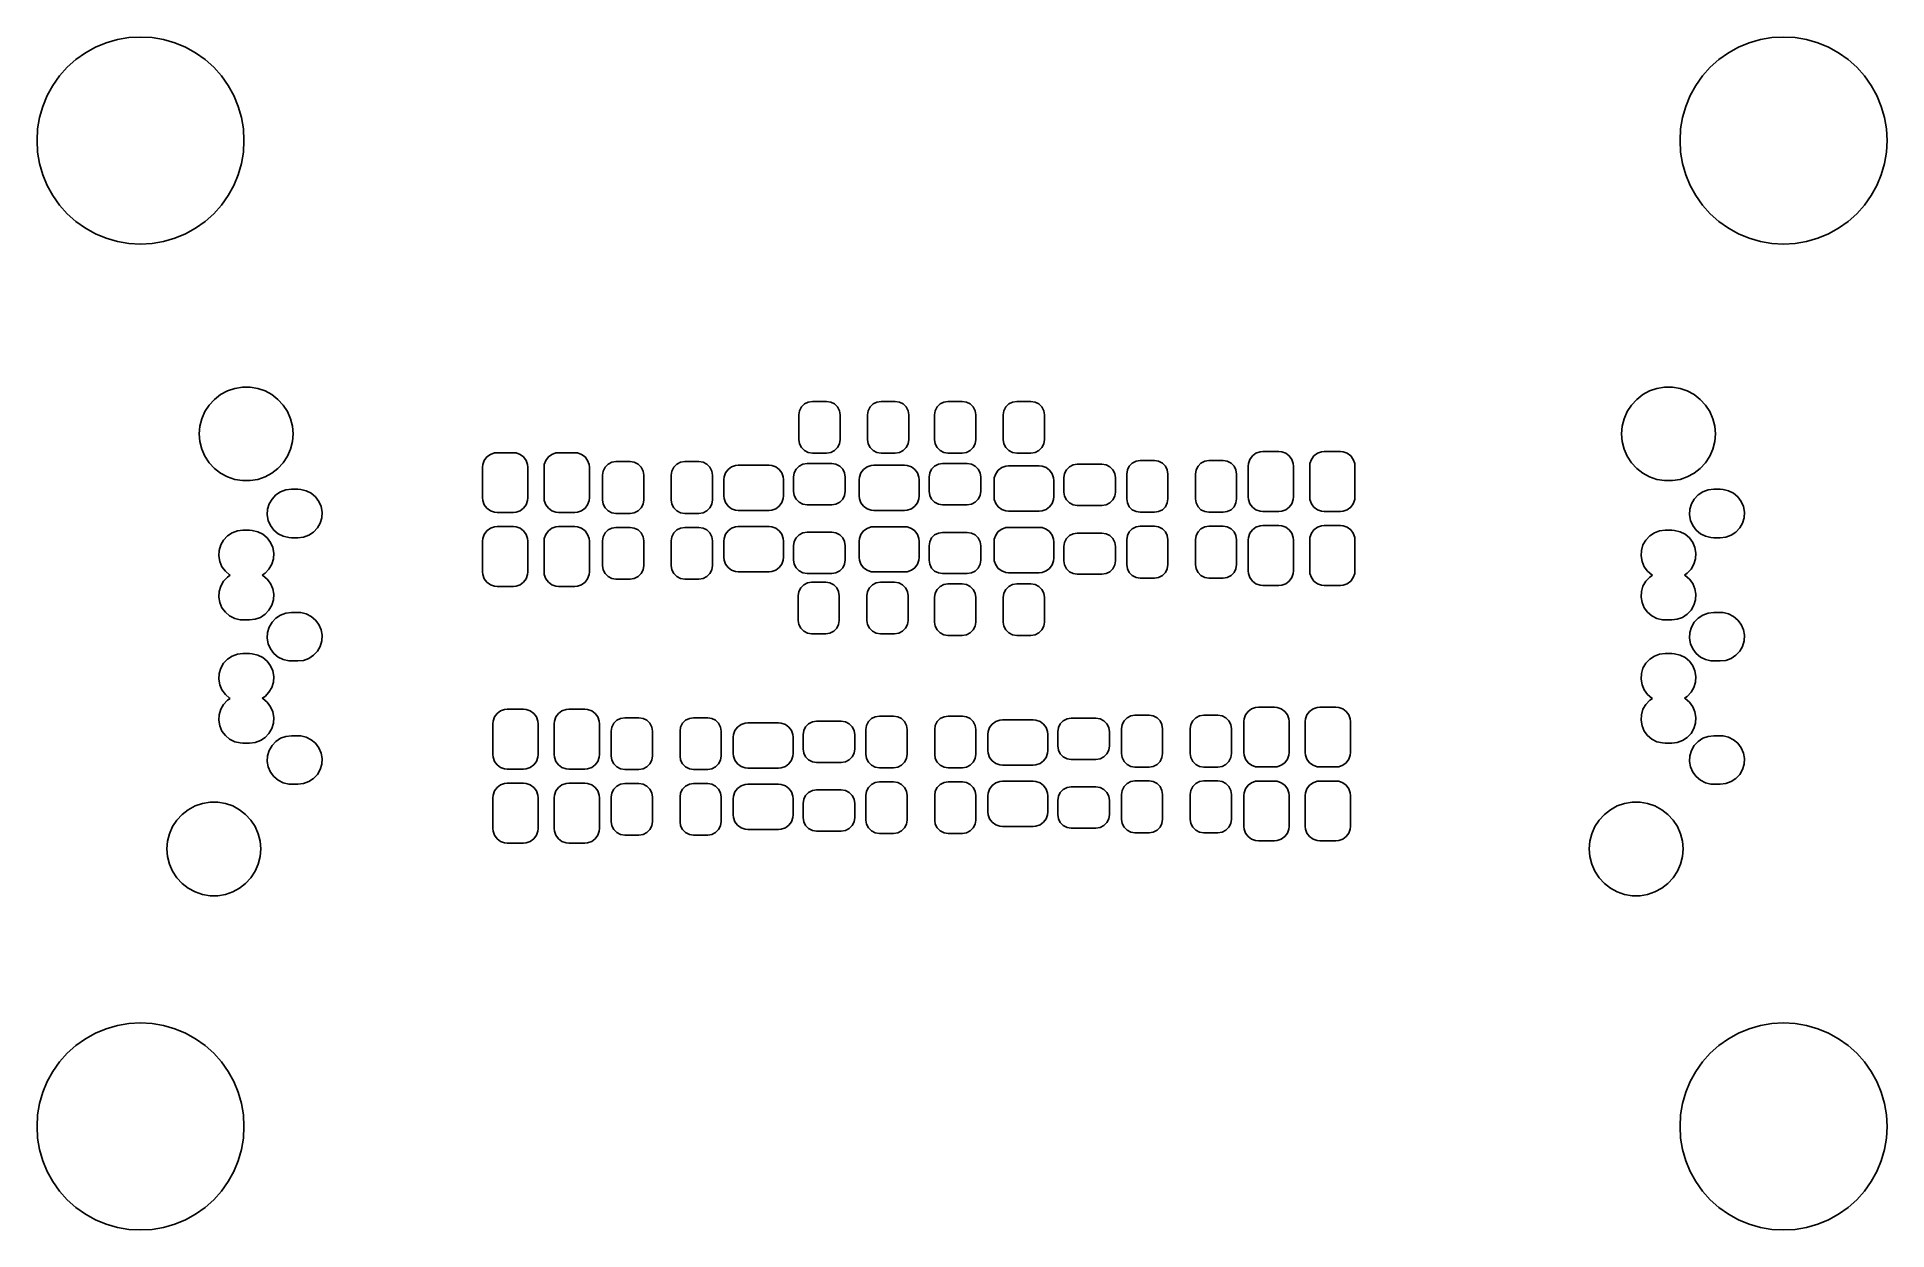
# Model space of a CAD drawing. Extents: x 4.96 to 7.21, y -4.37 to -2.92.
import ezdxf

# ---------------------------------------------------------------- set-up
doc = ezdxf.new("R2010")
doc.units = 0
doc.header["$MEASUREMENT"] = 0
doc.layers.add('BLACK', color=7, linetype='CONTINUOUS')

msp = doc.modelspace()

# ---------------------------------------------------------------- linework, layer by layer
at = {"layer": 'BLACK', "linetype": 'CONTINUOUS'}
for p, q in [((5.04319, -2.92809), (5.05677, -2.92418)), ((5.05677, -2.92418), (5.0707, -2.92182)), ((5.0707, -2.92182), (5.0848, -2.92102)), ((5.0848, -2.92102), (5.09891, -2.92182)), ((5.09891, -2.92182), (5.11284, -2.92418)), ((5.11284, -2.92418), (5.12641, -2.92809)), ((7.04319, -2.92809), (7.05677, -2.92418)), ((7.05677, -2.92418), (7.0707, -2.92182)), ((7.0707, -2.92182), (7.0848, -2.92102)), ((7.0848, -2.92102), (7.09891, -2.92182)), ((7.09891, -2.92182), (7.11284, -2.92418)), ((7.11284, -2.92418), (7.12641, -2.92809)), ((4.99572, -2.95792), (5.00625, -2.94851)), ((5.00625, -2.94851), (5.01778, -2.94033)), ((5.01778, -2.94033), (5.03014, -2.9335)), ((5.03014, -2.9335), (5.04319, -2.92809)), ((5.12641, -2.92809), (5.13947, -2.9335)), ((5.13947, -2.9335), (5.15183, -2.94033)), ((5.15183, -2.94033), (5.16335, -2.94851)), ((5.16335, -2.94851), (5.17389, -2.95792)), ((6.99572, -2.95792), (7.00625, -2.94851)), ((7.00625, -2.94851), (7.01778, -2.94033)), ((7.01778, -2.94033), (7.03014, -2.9335)), ((7.03014, -2.9335), (7.04319, -2.92809)), ((7.12641, -2.92809), (7.13947, -2.9335)), ((7.13947, -2.9335), (7.15183, -2.94033)), ((7.15183, -2.94033), (7.16335, -2.94851)), ((7.16335, -2.94851), (7.17389, -2.95792)), ((4.97813, -2.97998), (4.9863, -2.96846)), ((4.9863, -2.96846), (4.99572, -2.95792)), ((5.17389, -2.95792), (5.1833, -2.96846)), ((5.1833, -2.96846), (5.19148, -2.97998)), ((6.97813, -2.97998), (6.9863, -2.96846)), ((6.9863, -2.96846), (6.99572, -2.95792)), ((7.17389, -2.95792), (7.1833, -2.96846)), ((7.1833, -2.96846), (7.19148, -2.97998)), ((4.96589, -3.0054), (4.9713, -2.99235)), ((4.9713, -2.99235), (4.97813, -2.97998)), ((5.19148, -2.97998), (5.19831, -2.99235)), ((5.19831, -2.99235), (5.20372, -3.0054)), ((6.96589, -3.0054), (6.9713, -2.99235)), ((6.9713, -2.99235), (6.97813, -2.97998)), ((7.19148, -2.97998), (7.19831, -2.99235)), ((7.19831, -2.99235), (7.20372, -3.0054)), ((4.96198, -3.01897), (4.96589, -3.0054)), ((5.20372, -3.0054), (5.20763, -3.01897)), ((6.96198, -3.01897), (6.96589, -3.0054)), ((7.20372, -3.0054), (7.20763, -3.01897)), ((4.95882, -3.04701), (4.95961, -3.0329)), ((4.95961, -3.0329), (4.96198, -3.01897)), ((5.20763, -3.01897), (5.21, -3.0329)), ((5.21, -3.0329), (5.21079, -3.04701)), ((6.95882, -3.04701), (6.95961, -3.0329)), ((6.95961, -3.0329), (6.96198, -3.01897)), ((7.20763, -3.01897), (7.21, -3.0329)), ((7.21, -3.0329), (7.21079, -3.04701)), ((4.95961, -3.06111), (4.95882, -3.04701)), ((4.96198, -3.07504), (4.95961, -3.06111)), ((5.21, -3.06111), (5.20763, -3.07504)), ((5.21079, -3.04701), (5.21, -3.06111)), ((6.95961, -3.06111), (6.95882, -3.04701)), ((6.96198, -3.07504), (6.95961, -3.06111)), ((7.21, -3.06111), (7.20763, -3.07504)), ((7.21079, -3.04701), (7.21, -3.06111)), ((4.96589, -3.08862), (4.96198, -3.07504)), ((5.20763, -3.07504), (5.20372, -3.08862)), ((6.96589, -3.08862), (6.96198, -3.07504)), ((7.20763, -3.07504), (7.20372, -3.08862)), ((4.9713, -3.10167), (4.96589, -3.08862)), ((4.97813, -3.11404), (4.9713, -3.10167)), ((5.19831, -3.10167), (5.19148, -3.11404)), ((5.20372, -3.08862), (5.19831, -3.10167)), ((6.9713, -3.10167), (6.96589, -3.08862)), ((6.97813, -3.11404), (6.9713, -3.10167)), ((7.19831, -3.10167), (7.19148, -3.11404)), ((7.20372, -3.08862), (7.19831, -3.10167)), ((4.9863, -3.12556), (4.97813, -3.11404)), ((4.99572, -3.13609), (4.9863, -3.12556)), ((5.1833, -3.12556), (5.17389, -3.13609)), ((5.19148, -3.11404), (5.1833, -3.12556)), ((6.9863, -3.12556), (6.97813, -3.11404)), ((6.99572, -3.13609), (6.9863, -3.12556)), ((7.1833, -3.12556), (7.17389, -3.13609)), ((7.19148, -3.11404), (7.1833, -3.12556)), ((5.00625, -3.14551), (4.99572, -3.13609)), ((5.01778, -3.15368), (5.00625, -3.14551)), ((5.16335, -3.14551), (5.15183, -3.15368)), ((5.17389, -3.13609), (5.16335, -3.14551)), ((7.00625, -3.14551), (6.99572, -3.13609)), ((7.01778, -3.15368), (7.00625, -3.14551)), ((7.16335, -3.14551), (7.15183, -3.15368)), ((7.17389, -3.13609), (7.16335, -3.14551)), ((5.03014, -3.16052), (5.01778, -3.15368)), ((5.04319, -3.16592), (5.03014, -3.16052)), ((5.05677, -3.16983), (5.04319, -3.16592)), ((5.0707, -3.1722), (5.05677, -3.16983)), ((5.0848, -3.17299), (5.0707, -3.1722)), ((5.09891, -3.1722), (5.0848, -3.17299)), ((5.11284, -3.16983), (5.09891, -3.1722)), ((5.12641, -3.16592), (5.11284, -3.16983)), ((5.13947, -3.16052), (5.12641, -3.16592)), ((5.15183, -3.15368), (5.13947, -3.16052)), ((7.03014, -3.16052), (7.01778, -3.15368)), ((7.04319, -3.16592), (7.03014, -3.16052)), ((7.05677, -3.16983), (7.04319, -3.16592)), ((7.0707, -3.1722), (7.05677, -3.16983)), ((7.0848, -3.17299), (7.0707, -3.1722)), ((7.09891, -3.1722), (7.0848, -3.17299)), ((7.11284, -3.16983), (7.09891, -3.1722)), ((7.12641, -3.16592), (7.11284, -3.16983)), ((7.13947, -3.16052), (7.12641, -3.16592)), ((7.15183, -3.15368), (7.13947, -3.16052)), ((5.18228, -3.3563), (5.19057, -3.35182)), ((5.19057, -3.35182), (5.19949, -3.34875)), ((5.19949, -3.34875), (5.20879, -3.3472)), ((5.20879, -3.3472), (5.21822, -3.3472)), ((5.21822, -3.3472), (5.22752, -3.34875)), ((5.22752, -3.34875), (5.23644, -3.35182)), ((5.23644, -3.35182), (5.24473, -3.3563)), ((6.91358, -3.3563), (6.92187, -3.35182)), ((6.92187, -3.35182), (6.93079, -3.34875)), ((6.93079, -3.34875), (6.94009, -3.3472)), ((6.94009, -3.3472), (6.94952, -3.3472)), ((6.94952, -3.3472), (6.95882, -3.34875)), ((6.95882, -3.34875), (6.96773, -3.35182)), ((6.96773, -3.35182), (6.97603, -3.3563)), ((5.15951, -3.38556), (5.1633, -3.37692)), ((5.1633, -3.37692), (5.16845, -3.36903)), ((5.16845, -3.36903), (5.17484, -3.36209)), ((5.17484, -3.36209), (5.18228, -3.3563)), ((5.24473, -3.3563), (5.25217, -3.36209)), ((5.25217, -3.36209), (5.25855, -3.36903)), ((5.25855, -3.36903), (5.26371, -3.37692)), ((5.26371, -3.37692), (5.2675, -3.38556)), ((5.88628, -3.381), (5.88708, -3.3759)), ((5.88708, -3.3759), (5.88942, -3.37131)), ((5.88942, -3.37131), (5.89307, -3.36766)), ((5.89307, -3.36766), (5.89767, -3.36532)), ((5.89767, -3.36532), (5.90276, -3.36451)), ((5.90276, -3.36451), (5.91999, -3.36451)), ((5.91999, -3.36451), (5.92508, -3.36532)), ((5.92508, -3.36532), (5.92968, -3.36766)), ((5.92968, -3.36766), (5.93332, -3.37131)), ((5.93332, -3.37131), (5.93567, -3.3759)), ((5.93567, -3.3759), (5.93647, -3.381)), ((5.96994, -3.381), (5.97074, -3.3759)), ((5.97074, -3.3759), (5.97309, -3.37131)), ((5.97309, -3.37131), (5.97673, -3.36766)), ((5.97673, -3.36766), (5.98133, -3.36532)), ((5.98133, -3.36532), (5.98642, -3.36451)), ((5.98642, -3.36451), (6.00365, -3.36451)), ((6.00365, -3.36451), (6.00874, -3.36532)), ((6.00874, -3.36532), (6.01334, -3.36766)), ((6.01334, -3.36766), (6.01699, -3.37131)), ((6.01699, -3.37131), (6.01933, -3.3759)), ((6.01933, -3.3759), (6.02013, -3.381)), ((6.05128, -3.381), (6.05208, -3.3759)), ((6.05208, -3.3759), (6.05442, -3.37131)), ((6.05442, -3.37131), (6.05807, -3.36766)), ((6.05807, -3.36766), (6.06267, -3.36532)), ((6.06267, -3.36532), (6.06776, -3.36451)), ((6.06776, -3.36451), (6.08499, -3.36451)), ((6.08499, -3.36451), (6.09008, -3.36532)), ((6.09008, -3.36532), (6.09468, -3.36766)), ((6.09468, -3.36766), (6.09832, -3.37131)), ((6.09832, -3.37131), (6.10067, -3.3759)), ((6.10067, -3.3759), (6.10147, -3.381)), ((6.13494, -3.381), (6.13574, -3.3759)), ((6.13574, -3.3759), (6.13809, -3.37131)), ((6.13809, -3.37131), (6.14173, -3.36766)), ((6.14173, -3.36766), (6.14633, -3.36532)), ((6.14633, -3.36532), (6.15142, -3.36451)), ((6.15142, -3.36451), (6.16865, -3.36451)), ((6.16865, -3.36451), (6.17374, -3.36532)), ((6.17374, -3.36532), (6.17834, -3.36766)), ((6.17834, -3.36766), (6.18199, -3.37131)), ((6.18199, -3.37131), (6.18433, -3.3759)), ((6.18433, -3.3759), (6.18513, -3.381)), ((6.89081, -3.38556), (6.8946, -3.37692)), ((6.8946, -3.37692), (6.89975, -3.36903)), ((6.89975, -3.36903), (6.90614, -3.36209)), ((6.90614, -3.36209), (6.91358, -3.3563)), ((6.97603, -3.3563), (6.98347, -3.36209)), ((6.98347, -3.36209), (6.98985, -3.36903)), ((6.98985, -3.36903), (6.99501, -3.37692)), ((6.99501, -3.37692), (6.9988, -3.38556)), ((5.15642, -3.40409), (5.1572, -3.3947)), ((5.1572, -3.3947), (5.15951, -3.38556)), ((5.2675, -3.38556), (5.26981, -3.3947)), ((5.26981, -3.3947), (5.27059, -3.40409)), ((5.88628, -3.41102), (5.88628, -3.381)), ((5.93647, -3.381), (5.93647, -3.41102)), ((5.96994, -3.41102), (5.96994, -3.381)), ((6.02013, -3.381), (6.02013, -3.41102)), ((6.05128, -3.41102), (6.05128, -3.381)), ((6.10147, -3.381), (6.10147, -3.41102)), ((6.13494, -3.41102), (6.13494, -3.381)), ((6.18513, -3.381), (6.18513, -3.41102)), ((6.88772, -3.40409), (6.8885, -3.3947)), ((6.8885, -3.3947), (6.89081, -3.38556)), ((6.9988, -3.38556), (7.00111, -3.3947)), ((7.00111, -3.3947), (7.00189, -3.40409)), ((5.1572, -3.41349), (5.15642, -3.40409)), ((5.15951, -3.42263), (5.1572, -3.41349)), ((5.1633, -3.43126), (5.15951, -3.42263)), ((5.2675, -3.42263), (5.26371, -3.43126)), ((5.26981, -3.41349), (5.2675, -3.42263)), ((5.27059, -3.40409), (5.26981, -3.41349)), ((5.88708, -3.41611), (5.88628, -3.41102)), ((5.88942, -3.42071), (5.88708, -3.41611)), ((5.89307, -3.42436), (5.88942, -3.42071)), ((5.93332, -3.42071), (5.92968, -3.42436)), ((5.93567, -3.41611), (5.93332, -3.42071)), ((5.93647, -3.41102), (5.93567, -3.41611)), ((5.97074, -3.41611), (5.96994, -3.41102)), ((5.97309, -3.42071), (5.97074, -3.41611)), ((5.97673, -3.42436), (5.97309, -3.42071)), ((6.01699, -3.42071), (6.01334, -3.42436)), ((6.01933, -3.41611), (6.01699, -3.42071)), ((6.02013, -3.41102), (6.01933, -3.41611)), ((6.05208, -3.41611), (6.05128, -3.41102)), ((6.05442, -3.42071), (6.05208, -3.41611)), ((6.05807, -3.42436), (6.05442, -3.42071)), ((6.09832, -3.42071), (6.09468, -3.42436)), ((6.10067, -3.41611), (6.09832, -3.42071)), ((6.10147, -3.41102), (6.10067, -3.41611)), ((6.13574, -3.41611), (6.13494, -3.41102)), ((6.13809, -3.42071), (6.13574, -3.41611)), ((6.14173, -3.42436), (6.13809, -3.42071)), ((6.18199, -3.42071), (6.17834, -3.42436)), ((6.18433, -3.41611), (6.18199, -3.42071)), ((6.18513, -3.41102), (6.18433, -3.41611)), ((6.8885, -3.41349), (6.88772, -3.40409)), ((6.89081, -3.42263), (6.8885, -3.41349)), ((6.8946, -3.43126), (6.89081, -3.42263)), ((6.9988, -3.42263), (6.99501, -3.43126)), ((7.00111, -3.41349), (6.9988, -3.42263)), ((7.00189, -3.40409), (7.00111, -3.41349)), ((5.16845, -3.43916), (5.1633, -3.43126)), ((5.17484, -3.44609), (5.16845, -3.43916)), ((5.25855, -3.43916), (5.25217, -3.44609)), ((5.26371, -3.43126), (5.25855, -3.43916)), ((5.50126, -3.44464), (5.50157, -3.44134)), ((5.50126, -3.48204), (5.50126, -3.44464)), ((5.50157, -3.44134), (5.50332, -3.43636)), ((5.50332, -3.43636), (5.50645, -3.43211)), ((5.50645, -3.43211), (5.5107, -3.42897)), ((5.5107, -3.42897), (5.51569, -3.42723)), ((5.51569, -3.42723), (5.51898, -3.42692)), ((5.51898, -3.42692), (5.53867, -3.42692)), ((5.53867, -3.42692), (5.54196, -3.42723)), ((5.54196, -3.42723), (5.54694, -3.42897)), ((5.54694, -3.42897), (5.55119, -3.43211)), ((5.55119, -3.43211), (5.55433, -3.43636)), ((5.55433, -3.43636), (5.55607, -3.44134)), ((5.55607, -3.44134), (5.55638, -3.44464)), ((5.55638, -3.44464), (5.55638, -3.48204)), ((5.57607, -3.44464), (5.57638, -3.44134)), ((5.57607, -3.48204), (5.57607, -3.44464)), ((5.57638, -3.44134), (5.57812, -3.43636)), ((5.57812, -3.43636), (5.58126, -3.43211)), ((5.58126, -3.43211), (5.58551, -3.42897)), ((5.58551, -3.42897), (5.59049, -3.42723)), ((5.59049, -3.42723), (5.59378, -3.42692)), ((5.59378, -3.42692), (5.61347, -3.42692)), ((5.61347, -3.42692), (5.61676, -3.42723)), ((5.61676, -3.42723), (5.62175, -3.42897)), ((5.62175, -3.42897), (5.626, -3.43211)), ((5.626, -3.43211), (5.62913, -3.43636)), ((5.62913, -3.43636), (5.63088, -3.44134)), ((5.63088, -3.44134), (5.63119, -3.44464)), ((5.63119, -3.44464), (5.63119, -3.48204)), ((5.64793, -3.44923), (5.65027, -3.44464)), ((5.65027, -3.44464), (5.65392, -3.44099)), ((5.65392, -3.44099), (5.65852, -3.43865)), ((5.65852, -3.43865), (5.66361, -3.43784)), ((5.66361, -3.43784), (5.68084, -3.43784)), ((5.68084, -3.43784), (5.68593, -3.43865)), ((5.68593, -3.43865), (5.69053, -3.44099)), ((5.69053, -3.44099), (5.69417, -3.44464)), ((5.69417, -3.44464), (5.69652, -3.44923)), ((5.73159, -3.44923), (5.73394, -3.44464)), ((5.73394, -3.44464), (5.73758, -3.44099)), ((5.73758, -3.44099), (5.74218, -3.43865)), ((5.74218, -3.43865), (5.74727, -3.43784)), ((5.74727, -3.43784), (5.7645, -3.43784)), ((5.7645, -3.43784), (5.76959, -3.43865)), ((5.76959, -3.43865), (5.77419, -3.44099)), ((5.77419, -3.44099), (5.77784, -3.44464)), ((5.77784, -3.44464), (5.78018, -3.44923)), ((5.79998, -3.44724), (5.80423, -3.4441)), ((5.80423, -3.4441), (5.80921, -3.44236)), ((5.80921, -3.44236), (5.8125, -3.44205)), ((5.8125, -3.44205), (5.84991, -3.44205)), ((5.84991, -3.44205), (5.8532, -3.44236)), ((5.8532, -3.44236), (5.85818, -3.4441)), ((5.85818, -3.4441), (5.86243, -3.44724)), ((5.88286, -3.44687), (5.8865, -3.44323)), ((5.8865, -3.44323), (5.8911, -3.44089)), ((5.8911, -3.44089), (5.89619, -3.44008)), ((5.89767, -3.4267), (5.89307, -3.42436)), ((5.89619, -3.44008), (5.92621, -3.44008)), ((5.90276, -3.4275), (5.89767, -3.4267)), ((5.91999, -3.4275), (5.90276, -3.4275)), ((5.92508, -3.4267), (5.91999, -3.4275)), ((5.92968, -3.42436), (5.92508, -3.4267)), ((5.92621, -3.44008), (5.93131, -3.44089)), ((5.93131, -3.44089), (5.9359, -3.44323)), ((5.9359, -3.44323), (5.93955, -3.44687)), ((5.96498, -3.44741), (5.96923, -3.44427)), ((5.96923, -3.44427), (5.97421, -3.44253)), ((5.97421, -3.44253), (5.9775, -3.44222)), ((5.98133, -3.4267), (5.97673, -3.42436)), ((5.9775, -3.44222), (6.01491, -3.44222)), ((5.98642, -3.4275), (5.98133, -3.4267)), ((6.00365, -3.4275), (5.98642, -3.4275)), ((6.00874, -3.4267), (6.00365, -3.4275)), ((6.01334, -3.42436), (6.00874, -3.4267)), ((6.01491, -3.44222), (6.0182, -3.44253)), ((6.0182, -3.44253), (6.02318, -3.44427)), ((6.02318, -3.44427), (6.02743, -3.44741)), ((6.04786, -3.44704), (6.0515, -3.4434)), ((6.0515, -3.4434), (6.0561, -3.44105)), ((6.0561, -3.44105), (6.06119, -3.44025)), ((6.06267, -3.4267), (6.05807, -3.42436)), ((6.06119, -3.44025), (6.09121, -3.44025)), ((6.06776, -3.4275), (6.06267, -3.4267)), ((6.08499, -3.4275), (6.06776, -3.4275)), ((6.09008, -3.4267), (6.08499, -3.4275)), ((6.09468, -3.42436), (6.09008, -3.4267)), ((6.09121, -3.44025), (6.09631, -3.44105)), ((6.09631, -3.44105), (6.1009, -3.4434)), ((6.1009, -3.4434), (6.10455, -3.44704)), ((6.12898, -3.44824), (6.13323, -3.4451)), ((6.13323, -3.4451), (6.13821, -3.44336)), ((6.13821, -3.44336), (6.1415, -3.44305)), ((6.1415, -3.44305), (6.17891, -3.44305)), ((6.14633, -3.4267), (6.14173, -3.42436)), ((6.15142, -3.4275), (6.14633, -3.4267)), ((6.16865, -3.4275), (6.15142, -3.4275)), ((6.17374, -3.4267), (6.16865, -3.4275)), ((6.17834, -3.42436), (6.17374, -3.4267)), ((6.17891, -3.44305), (6.1822, -3.44336)), ((6.1822, -3.44336), (6.18718, -3.4451)), ((6.18718, -3.4451), (6.19143, -3.44824)), ((6.21186, -3.44787), (6.2155, -3.44423)), ((6.2155, -3.44423), (6.2201, -3.44189)), ((6.2201, -3.44189), (6.22519, -3.44108)), ((6.22519, -3.44108), (6.25521, -3.44108)), ((6.25521, -3.44108), (6.26031, -3.44189)), ((6.26031, -3.44189), (6.2649, -3.44423)), ((6.2649, -3.44423), (6.26855, -3.44787)), ((6.28608, -3.4479), (6.28842, -3.44331)), ((6.28842, -3.44331), (6.29207, -3.43966)), ((6.29207, -3.43966), (6.29667, -3.43732)), ((6.29667, -3.43732), (6.30176, -3.43651)), ((6.30176, -3.43651), (6.31899, -3.43651)), ((6.31899, -3.43651), (6.32408, -3.43732)), ((6.32408, -3.43732), (6.32868, -3.43966)), ((6.32868, -3.43966), (6.33232, -3.44331)), ((6.33232, -3.44331), (6.33467, -3.4479)), ((6.36974, -3.4479), (6.37209, -3.44331)), ((6.37209, -3.44331), (6.37573, -3.43966)), ((6.37573, -3.43966), (6.38033, -3.43732)), ((6.38033, -3.43732), (6.38542, -3.43651)), ((6.38542, -3.43651), (6.40265, -3.43651)), ((6.40265, -3.43651), (6.40774, -3.43732)), ((6.40774, -3.43732), (6.41234, -3.43966)), ((6.41234, -3.43966), (6.41599, -3.44331)), ((6.41599, -3.44331), (6.41833, -3.4479)), ((6.43324, -3.44331), (6.43355, -3.44001)), ((6.43324, -3.48071), (6.43324, -3.44331)), ((6.43355, -3.44001), (6.4353, -3.43503)), ((6.4353, -3.43503), (6.43843, -3.43078)), ((6.43843, -3.43078), (6.44268, -3.42764)), ((6.44268, -3.42764), (6.44767, -3.4259)), ((6.44767, -3.4259), (6.45096, -3.42559)), ((6.45096, -3.42559), (6.47065, -3.42559)), ((6.47065, -3.42559), (6.47394, -3.4259)), ((6.47394, -3.4259), (6.47892, -3.42764)), ((6.47892, -3.42764), (6.48317, -3.43078)), ((6.48317, -3.43078), (6.48631, -3.43503)), ((6.48631, -3.43503), (6.48805, -3.44001)), ((6.48805, -3.44001), (6.48836, -3.44331)), ((6.48836, -3.44331), (6.48836, -3.48071)), ((6.50805, -3.44331), (6.50836, -3.44001)), ((6.50805, -3.48071), (6.50805, -3.44331)), ((6.50836, -3.44001), (6.5101, -3.43503)), ((6.5101, -3.43503), (6.51324, -3.43078)), ((6.51324, -3.43078), (6.51749, -3.42764)), ((6.51749, -3.42764), (6.52247, -3.4259)), ((6.52247, -3.4259), (6.52576, -3.42559)), ((6.52576, -3.42559), (6.54545, -3.42559)), ((6.54545, -3.42559), (6.54874, -3.4259)), ((6.54874, -3.4259), (6.55373, -3.42764)), ((6.55373, -3.42764), (6.55798, -3.43078)), ((6.55798, -3.43078), (6.56111, -3.43503)), ((6.56111, -3.43503), (6.56286, -3.44001)), ((6.56286, -3.44001), (6.56317, -3.44331)), ((6.56317, -3.44331), (6.56317, -3.48071)), ((6.89975, -3.43916), (6.8946, -3.43126)), ((6.90614, -3.44609), (6.89975, -3.43916)), ((6.98985, -3.43916), (6.98347, -3.44609)), ((6.99501, -3.43126), (6.98985, -3.43916)), ((5.18228, -3.45189), (5.17484, -3.44609)), ((5.19057, -3.45637), (5.18228, -3.45189)), ((5.19949, -3.45943), (5.19057, -3.45637)), ((5.20879, -3.46099), (5.19949, -3.45943)), ((5.21822, -3.46099), (5.20879, -3.46099)), ((5.22752, -3.45943), (5.21822, -3.46099)), ((5.23644, -3.45637), (5.22752, -3.45943)), ((5.24473, -3.45189), (5.23644, -3.45637)), ((5.25217, -3.44609), (5.24473, -3.45189)), ((5.64713, -3.45433), (5.64793, -3.44923)), ((5.64713, -3.48435), (5.64713, -3.45433)), ((5.69652, -3.44923), (5.69732, -3.45433)), ((5.69732, -3.45433), (5.69732, -3.48435)), ((5.73079, -3.45433), (5.73159, -3.44923)), ((5.73079, -3.48435), (5.73079, -3.45433)), ((5.78018, -3.44923), (5.78098, -3.45433)), ((5.78098, -3.45433), (5.78098, -3.48435)), ((5.79479, -3.45976), (5.7951, -3.45647)), ((5.79479, -3.47945), (5.79479, -3.45976)), ((5.7951, -3.45647), (5.79684, -3.45149)), ((5.79684, -3.45149), (5.79998, -3.44724)), ((5.86243, -3.44724), (5.86557, -3.45149)), ((5.86557, -3.45149), (5.86731, -3.45647)), ((5.86731, -3.45647), (5.86762, -3.45976)), ((5.86762, -3.45976), (5.86762, -3.47945)), ((5.87971, -3.45656), (5.88052, -3.45147)), ((5.87971, -3.47379), (5.87971, -3.45656)), ((5.88052, -3.45147), (5.88286, -3.44687)), ((5.93955, -3.44687), (5.94189, -3.45147)), ((5.94189, -3.45147), (5.9427, -3.45656)), ((5.9427, -3.45656), (5.9427, -3.47379)), ((5.95979, -3.45993), (5.9601, -3.45664)), ((5.95979, -3.47962), (5.95979, -3.45993)), ((5.9601, -3.45664), (5.96184, -3.45165)), ((5.96184, -3.45165), (5.96498, -3.44741)), ((6.02743, -3.44741), (6.03057, -3.45165)), ((6.03057, -3.45165), (6.03231, -3.45664)), ((6.03231, -3.45664), (6.03262, -3.45993)), ((6.03262, -3.45993), (6.03262, -3.47962)), ((6.04471, -3.45673), (6.04552, -3.45164)), ((6.04471, -3.47396), (6.04471, -3.45673)), ((6.04552, -3.45164), (6.04786, -3.44704)), ((6.10455, -3.44704), (6.10689, -3.45164)), ((6.10689, -3.45164), (6.1077, -3.45673)), ((6.1077, -3.45673), (6.1077, -3.47396)), ((6.12379, -3.46076), (6.1241, -3.45747)), ((6.12379, -3.48045), (6.12379, -3.46076)), ((6.1241, -3.45747), (6.12584, -3.45249)), ((6.12584, -3.45249), (6.12898, -3.44824)), ((6.19143, -3.44824), (6.19457, -3.45249)), ((6.19457, -3.45249), (6.19631, -3.45747)), ((6.19631, -3.45747), (6.19662, -3.46076)), ((6.19662, -3.46076), (6.19662, -3.48045)), ((6.20871, -3.45756), (6.20952, -3.45247)), ((6.20871, -3.47479), (6.20871, -3.45756)), ((6.20952, -3.45247), (6.21186, -3.44787)), ((6.26855, -3.44787), (6.27089, -3.45247)), ((6.27089, -3.45247), (6.2717, -3.45756)), ((6.2717, -3.45756), (6.2717, -3.47479)), ((6.28528, -3.453), (6.28608, -3.4479)), ((6.28528, -3.48302), (6.28528, -3.453)), ((6.33467, -3.4479), (6.33547, -3.453)), ((6.33547, -3.453), (6.33547, -3.48302)), ((6.36894, -3.453), (6.36974, -3.4479)), ((6.36894, -3.48302), (6.36894, -3.453)), ((6.41833, -3.4479), (6.41913, -3.453)), ((6.41913, -3.453), (6.41913, -3.48302)), ((6.91358, -3.45189), (6.90614, -3.44609)), ((6.92187, -3.45637), (6.91358, -3.45189)), ((6.93079, -3.45943), (6.92187, -3.45637)), ((6.94009, -3.46099), (6.93079, -3.45943)), ((6.94952, -3.46099), (6.94009, -3.46099)), ((6.95882, -3.45943), (6.94952, -3.46099)), ((6.96773, -3.45637), (6.95882, -3.45943)), ((6.97603, -3.45189), (6.96773, -3.45637)), ((6.98347, -3.44609), (6.97603, -3.45189)), ((5.23954, -3.49582), (5.24151, -3.48925)), ((5.24151, -3.48925), (5.24494, -3.48331)), ((5.24494, -3.48331), (5.24964, -3.47833)), ((5.24964, -3.47833), (5.25537, -3.47456)), ((5.25537, -3.47456), (5.26181, -3.47221)), ((5.26181, -3.47221), (5.26862, -3.47142)), ((5.26862, -3.47142), (5.2765, -3.47142)), ((5.2765, -3.47142), (5.27992, -3.47162)), ((5.27992, -3.47162), (5.2866, -3.4732)), ((5.2866, -3.4732), (5.29272, -3.47627)), ((5.29272, -3.47627), (5.29797, -3.48068)), ((5.29797, -3.48068), (5.30207, -3.48618)), ((5.30207, -3.48618), (5.30478, -3.49248)), ((5.50157, -3.48533), (5.50126, -3.48204)), ((5.50332, -3.49032), (5.50157, -3.48533)), ((5.50645, -3.49457), (5.50332, -3.49032)), ((5.55433, -3.49032), (5.55119, -3.49457)), ((5.55607, -3.48533), (5.55433, -3.49032)), ((5.55638, -3.48204), (5.55607, -3.48533)), ((5.57638, -3.48533), (5.57607, -3.48204)), ((5.57812, -3.49032), (5.57638, -3.48533)), ((5.58126, -3.49457), (5.57812, -3.49032)), ((5.62913, -3.49032), (5.626, -3.49457)), ((5.63088, -3.48533), (5.62913, -3.49032)), ((5.63119, -3.48204), (5.63088, -3.48533)), ((5.64793, -3.48944), (5.64713, -3.48435)), ((5.65027, -3.49404), (5.64793, -3.48944)), ((5.69652, -3.48944), (5.69417, -3.49404)), ((5.69732, -3.48435), (5.69652, -3.48944)), ((5.73159, -3.48944), (5.73079, -3.48435)), ((5.73394, -3.49404), (5.73159, -3.48944)), ((5.78018, -3.48944), (5.77784, -3.49404)), ((5.78098, -3.48435), (5.78018, -3.48944)), ((5.7951, -3.48274), (5.79479, -3.47945)), ((5.79684, -3.48773), (5.7951, -3.48274)), ((5.79998, -3.49198), (5.79684, -3.48773)), ((5.86557, -3.48773), (5.86243, -3.49198)), ((5.86731, -3.48274), (5.86557, -3.48773)), ((5.86762, -3.47945), (5.86731, -3.48274)), ((5.88052, -3.47888), (5.87971, -3.47379)), ((5.88286, -3.48348), (5.88052, -3.47888)), ((5.8865, -3.48713), (5.88286, -3.48348)), ((5.8911, -3.48947), (5.8865, -3.48713)), ((5.89619, -3.49028), (5.8911, -3.48947)), ((5.92621, -3.49028), (5.89619, -3.49028)), ((5.93131, -3.48947), (5.92621, -3.49028)), ((5.9359, -3.48713), (5.93131, -3.48947)), ((5.93955, -3.48348), (5.9359, -3.48713)), ((5.94189, -3.47888), (5.93955, -3.48348)), ((5.9427, -3.47379), (5.94189, -3.47888)), ((5.9601, -3.48291), (5.95979, -3.47962)), ((5.96184, -3.4879), (5.9601, -3.48291)), ((5.96498, -3.49215), (5.96184, -3.4879)), ((6.03057, -3.4879), (6.02743, -3.49215)), ((6.03231, -3.48291), (6.03057, -3.4879)), ((6.03262, -3.47962), (6.03231, -3.48291)), ((6.04552, -3.47905), (6.04471, -3.47396)), ((6.04786, -3.48365), (6.04552, -3.47905)), ((6.0515, -3.4873), (6.04786, -3.48365)), ((6.0561, -3.48964), (6.0515, -3.4873)), ((6.06119, -3.49044), (6.0561, -3.48964)), ((6.09121, -3.49044), (6.06119, -3.49044)), ((6.09631, -3.48964), (6.09121, -3.49044)), ((6.1009, -3.4873), (6.09631, -3.48964)), ((6.10455, -3.48365), (6.1009, -3.4873)), ((6.10689, -3.47905), (6.10455, -3.48365)), ((6.1077, -3.47396), (6.10689, -3.47905)), ((6.1241, -3.48374), (6.12379, -3.48045)), ((6.12584, -3.48873), (6.1241, -3.48374)), ((6.12898, -3.49298), (6.12584, -3.48873)), ((6.19457, -3.48873), (6.19143, -3.49298)), ((6.19631, -3.48374), (6.19457, -3.48873)), ((6.19662, -3.48045), (6.19631, -3.48374)), ((6.20952, -3.47988), (6.20871, -3.47479)), ((6.21186, -3.48448), (6.20952, -3.47988)), ((6.2155, -3.48813), (6.21186, -3.48448)), ((6.2201, -3.49047), (6.2155, -3.48813)), ((6.22519, -3.49128), (6.2201, -3.49047)), ((6.26031, -3.49047), (6.25521, -3.49128)), ((6.2649, -3.48813), (6.26031, -3.49047)), ((6.26855, -3.48448), (6.2649, -3.48813)), ((6.27089, -3.47988), (6.26855, -3.48448)), ((6.2717, -3.47479), (6.27089, -3.47988)), ((6.28608, -3.48811), (6.28528, -3.48302)), ((6.28842, -3.49271), (6.28608, -3.48811)), ((6.33467, -3.48811), (6.33232, -3.49271)), ((6.33547, -3.48302), (6.33467, -3.48811)), ((6.36974, -3.48811), (6.36894, -3.48302)), ((6.37209, -3.49271), (6.36974, -3.48811)), ((6.41833, -3.48811), (6.41599, -3.49271)), ((6.41913, -3.48302), (6.41833, -3.48811)), ((6.43355, -3.484), (6.43324, -3.48071)), ((6.4353, -3.48899), (6.43355, -3.484)), ((6.43843, -3.49324), (6.4353, -3.48899)), ((6.48631, -3.48899), (6.48317, -3.49324)), ((6.48805, -3.484), (6.48631, -3.48899)), ((6.48836, -3.48071), (6.48805, -3.484)), ((6.50836, -3.484), (6.50805, -3.48071)), ((6.5101, -3.48899), (6.50836, -3.484)), ((6.51324, -3.49324), (6.5101, -3.48899)), ((6.56111, -3.48899), (6.55798, -3.49324)), ((6.56286, -3.484), (6.56111, -3.48899)), ((6.56317, -3.48071), (6.56286, -3.484)), ((6.97084, -3.49582), (6.97281, -3.48925)), ((6.97281, -3.48925), (6.97624, -3.48331)), ((6.97624, -3.48331), (6.98094, -3.47833)), ((6.98094, -3.47833), (6.98667, -3.47456)), ((6.98667, -3.47456), (6.99311, -3.47221)), ((6.99311, -3.47221), (6.99992, -3.47142)), ((6.99992, -3.47142), (7.0078, -3.47142)), ((7.0078, -3.47142), (7.01122, -3.47162)), ((7.01122, -3.47162), (7.01789, -3.4732)), ((7.01789, -3.4732), (7.02402, -3.47627)), ((7.02402, -3.47627), (7.02927, -3.48068)), ((7.02927, -3.48068), (7.03337, -3.48618)), ((7.03337, -3.48618), (7.03608, -3.49248)), ((5.23914, -3.50266), (5.23954, -3.49582)), ((5.24033, -3.50941), (5.23914, -3.50266)), ((5.24305, -3.51571), (5.24033, -3.50941)), ((5.30361, -3.51264), (5.30018, -3.51858)), ((5.30558, -3.50607), (5.30361, -3.51264)), ((5.30478, -3.49248), (5.30597, -3.49923)), ((5.30597, -3.49923), (5.30558, -3.50607)), ((5.5107, -3.4977), (5.50645, -3.49457)), ((5.51569, -3.49945), (5.5107, -3.4977)), ((5.51898, -3.49976), (5.51569, -3.49945)), ((5.53867, -3.49976), (5.51898, -3.49976)), ((5.54196, -3.49945), (5.53867, -3.49976)), ((5.54694, -3.4977), (5.54196, -3.49945)), ((5.55119, -3.49457), (5.54694, -3.4977)), ((5.58551, -3.4977), (5.58126, -3.49457)), ((5.59049, -3.49945), (5.58551, -3.4977)), ((5.59378, -3.49976), (5.59049, -3.49945)), ((5.61347, -3.49976), (5.59378, -3.49976)), ((5.61676, -3.49945), (5.61347, -3.49976)), ((5.62175, -3.4977), (5.61676, -3.49945)), ((5.626, -3.49457), (5.62175, -3.4977)), ((5.65392, -3.49769), (5.65027, -3.49404)), ((5.65852, -3.50003), (5.65392, -3.49769)), ((5.66361, -3.50083), (5.65852, -3.50003)), ((5.68084, -3.50083), (5.66361, -3.50083)), ((5.68593, -3.50003), (5.68084, -3.50083)), ((5.69053, -3.49769), (5.68593, -3.50003)), ((5.69417, -3.49404), (5.69053, -3.49769)), ((5.73758, -3.49769), (5.73394, -3.49404)), ((5.74218, -3.50003), (5.73758, -3.49769)), ((5.74727, -3.50083), (5.74218, -3.50003)), ((5.7645, -3.50083), (5.74727, -3.50083)), ((5.76959, -3.50003), (5.7645, -3.50083)), ((5.77419, -3.49769), (5.76959, -3.50003)), ((5.77784, -3.49404), (5.77419, -3.49769)), ((5.80423, -3.49511), (5.79998, -3.49198)), ((5.80921, -3.49686), (5.80423, -3.49511)), ((5.8125, -3.49717), (5.80921, -3.49686)), ((5.84991, -3.49717), (5.8125, -3.49717)), ((5.8532, -3.49686), (5.84991, -3.49717)), ((5.85818, -3.49511), (5.8532, -3.49686)), ((5.86243, -3.49198), (5.85818, -3.49511)), ((5.96923, -3.49528), (5.96498, -3.49215)), ((5.97421, -3.49703), (5.96923, -3.49528)), ((5.9775, -3.49733), (5.97421, -3.49703)), ((6.01491, -3.49733), (5.9775, -3.49733)), ((6.0182, -3.49703), (6.01491, -3.49733)), ((6.02318, -3.49528), (6.0182, -3.49703)), ((6.02743, -3.49215), (6.02318, -3.49528)), ((6.13323, -3.49611), (6.12898, -3.49298)), ((6.13821, -3.49786), (6.13323, -3.49611)), ((6.1415, -3.49817), (6.13821, -3.49786)), ((6.17891, -3.49817), (6.1415, -3.49817)), ((6.1822, -3.49786), (6.17891, -3.49817)), ((6.18718, -3.49611), (6.1822, -3.49786)), ((6.19143, -3.49298), (6.18718, -3.49611)), ((6.25521, -3.49128), (6.22519, -3.49128)), ((6.29207, -3.49636), (6.28842, -3.49271)), ((6.29667, -3.4987), (6.29207, -3.49636)), ((6.30176, -3.4995), (6.29667, -3.4987)), ((6.31899, -3.4995), (6.30176, -3.4995)), ((6.32408, -3.4987), (6.31899, -3.4995)), ((6.32868, -3.49636), (6.32408, -3.4987)), ((6.33232, -3.49271), (6.32868, -3.49636)), ((6.37573, -3.49636), (6.37209, -3.49271)), ((6.38033, -3.4987), (6.37573, -3.49636)), ((6.38542, -3.4995), (6.38033, -3.4987)), ((6.40265, -3.4995), (6.38542, -3.4995)), ((6.40774, -3.4987), (6.40265, -3.4995)), ((6.41234, -3.49636), (6.40774, -3.4987)), ((6.41599, -3.49271), (6.41234, -3.49636)), ((6.44268, -3.49637), (6.43843, -3.49324)), ((6.44767, -3.49812), (6.44268, -3.49637)), ((6.45096, -3.49843), (6.44767, -3.49812)), ((6.47065, -3.49843), (6.45096, -3.49843)), ((6.47394, -3.49812), (6.47065, -3.49843)), ((6.47892, -3.49637), (6.47394, -3.49812)), ((6.48317, -3.49324), (6.47892, -3.49637)), ((6.51749, -3.49637), (6.51324, -3.49324)), ((6.52247, -3.49812), (6.51749, -3.49637)), ((6.52576, -3.49843), (6.52247, -3.49812)), ((6.54545, -3.49843), (6.52576, -3.49843)), ((6.54874, -3.49812), (6.54545, -3.49843)), ((6.55373, -3.49637), (6.54874, -3.49812)), ((6.55798, -3.49324), (6.55373, -3.49637)), ((6.97044, -3.50266), (6.97084, -3.49582)), ((6.97163, -3.50941), (6.97044, -3.50266)), ((6.97435, -3.51571), (6.97163, -3.50941)), ((7.03491, -3.51264), (7.03148, -3.51858)), ((7.03687, -3.50607), (7.03491, -3.51264)), ((7.03608, -3.49248), (7.03727, -3.49923)), ((7.03727, -3.49923), (7.03687, -3.50607)), ((5.18245, -3.53925), (5.18588, -3.53331)), ((5.18588, -3.53331), (5.19059, -3.52833)), ((5.19059, -3.52833), (5.19632, -3.52456)), ((5.19632, -3.52456), (5.20276, -3.52221)), ((5.20276, -3.52221), (5.20957, -3.52142)), ((5.20957, -3.52142), (5.21744, -3.52142)), ((5.21744, -3.52142), (5.22087, -3.52162)), ((5.22087, -3.52162), (5.22754, -3.5232)), ((5.22754, -3.5232), (5.23367, -3.52627)), ((5.23367, -3.52627), (5.23892, -3.53068)), ((5.23892, -3.53068), (5.24301, -3.53618)), ((5.24714, -3.52121), (5.24305, -3.51571)), ((5.2524, -3.52561), (5.24714, -3.52121)), ((5.25852, -3.52869), (5.2524, -3.52561)), ((5.26519, -3.53027), (5.25852, -3.52869)), ((5.26862, -3.53047), (5.26519, -3.53027)), ((5.2765, -3.53047), (5.26862, -3.53047)), ((5.28331, -3.52968), (5.2765, -3.53047)), ((5.28975, -3.52733), (5.28331, -3.52968)), ((5.29548, -3.52356), (5.28975, -3.52733)), ((5.30018, -3.51858), (5.29548, -3.52356)), ((5.50126, -3.53464), (5.50157, -3.53134)), ((5.50126, -3.57204), (5.50126, -3.53464)), ((5.50157, -3.53134), (5.50332, -3.52636)), ((5.50332, -3.52636), (5.50645, -3.52211)), ((5.50645, -3.52211), (5.5107, -3.51897)), ((5.5107, -3.51897), (5.51569, -3.51723)), ((5.51569, -3.51723), (5.51898, -3.51692)), ((5.51898, -3.51692), (5.53867, -3.51692)), ((5.53867, -3.51692), (5.54196, -3.51723)), ((5.54196, -3.51723), (5.54694, -3.51897)), ((5.54694, -3.51897), (5.55119, -3.52211)), ((5.55119, -3.52211), (5.55433, -3.52636)), ((5.55433, -3.52636), (5.55607, -3.53134)), ((5.55607, -3.53134), (5.55638, -3.53464)), ((5.55638, -3.53464), (5.55638, -3.57204)), ((5.57607, -3.53464), (5.57638, -3.53134)), ((5.57607, -3.57204), (5.57607, -3.53464)), ((5.57638, -3.53134), (5.57812, -3.52636)), ((5.57812, -3.52636), (5.58126, -3.52211)), ((5.58126, -3.52211), (5.58551, -3.51897)), ((5.58551, -3.51897), (5.59049, -3.51723)), ((5.59049, -3.51723), (5.59378, -3.51692)), ((5.59378, -3.51692), (5.61347, -3.51692)), ((5.61347, -3.51692), (5.61676, -3.51723)), ((5.61676, -3.51723), (5.62175, -3.51897)), ((5.62175, -3.51897), (5.626, -3.52211)), ((5.626, -3.52211), (5.62913, -3.52636)), ((5.62913, -3.52636), (5.63088, -3.53134)), ((5.63088, -3.53134), (5.63119, -3.53464)), ((5.63119, -3.53464), (5.63119, -3.57204)), ((5.64713, -3.53433), (5.64793, -3.52923)), ((5.64713, -3.56435), (5.64713, -3.53433)), ((5.64793, -3.52923), (5.65027, -3.52464)), ((5.65027, -3.52464), (5.65392, -3.52099)), ((5.65392, -3.52099), (5.65852, -3.51865)), ((5.65852, -3.51865), (5.66361, -3.51784)), ((5.66361, -3.51784), (5.68084, -3.51784)), ((5.68084, -3.51784), (5.68593, -3.51865)), ((5.68593, -3.51865), (5.69053, -3.52099)), ((5.69053, -3.52099), (5.69417, -3.52464)), ((5.69417, -3.52464), (5.69652, -3.52923)), ((5.69652, -3.52923), (5.69732, -3.53433)), ((5.69732, -3.53433), (5.69732, -3.56435)), ((5.73079, -3.53433), (5.73159, -3.52923)), ((5.73079, -3.56435), (5.73079, -3.53433)), ((5.73159, -3.52923), (5.73394, -3.52464)), ((5.73394, -3.52464), (5.73758, -3.52099)), ((5.73758, -3.52099), (5.74218, -3.51865)), ((5.74218, -3.51865), (5.74727, -3.51784)), ((5.74727, -3.51784), (5.7645, -3.51784)), ((5.7645, -3.51784), (5.76959, -3.51865)), ((5.76959, -3.51865), (5.77419, -3.52099)), ((5.77419, -3.52099), (5.77784, -3.52464)), ((5.77784, -3.52464), (5.78018, -3.52923)), ((5.78018, -3.52923), (5.78098, -3.53433)), ((5.78098, -3.53433), (5.78098, -3.56435)), ((5.79479, -3.53457), (5.7951, -3.53127)), ((5.79479, -3.55425), (5.79479, -3.53457)), ((5.7951, -3.53127), (5.79684, -3.52629)), ((5.79684, -3.52629), (5.79998, -3.52204)), ((5.79998, -3.52204), (5.80423, -3.5189)), ((5.80423, -3.5189), (5.80921, -3.51716)), ((5.80921, -3.51716), (5.8125, -3.51685)), ((5.8125, -3.51685), (5.84991, -3.51685)), ((5.84991, -3.51685), (5.8532, -3.51716)), ((5.8532, -3.51716), (5.85818, -3.5189)), ((5.85818, -3.5189), (5.86243, -3.52204)), ((5.86243, -3.52204), (5.86557, -3.52629)), ((5.86557, -3.52629), (5.86731, -3.53127)), ((5.86731, -3.53127), (5.86762, -3.53457)), ((5.86762, -3.53457), (5.86762, -3.55425)), ((5.87971, -3.54023), (5.88052, -3.53513)), ((5.88052, -3.53513), (5.88286, -3.53054)), ((5.88286, -3.53054), (5.8865, -3.52689)), ((5.8865, -3.52689), (5.8911, -3.52455)), ((5.8911, -3.52455), (5.89619, -3.52374)), ((5.89619, -3.52374), (5.92621, -3.52374)), ((5.92621, -3.52374), (5.93131, -3.52455)), ((5.93131, -3.52455), (5.9359, -3.52689)), ((5.9359, -3.52689), (5.93955, -3.53054)), ((5.93955, -3.53054), (5.94189, -3.53513)), ((5.94189, -3.53513), (5.9427, -3.54023)), ((5.95979, -3.53474), (5.9601, -3.53144)), ((5.95979, -3.55442), (5.95979, -3.53474)), ((5.9601, -3.53144), (5.96184, -3.52646)), ((5.96184, -3.52646), (5.96498, -3.52221)), ((5.96498, -3.52221), (5.96923, -3.51907)), ((5.96923, -3.51907), (5.97421, -3.51733)), ((5.97421, -3.51733), (5.9775, -3.51702)), ((5.9775, -3.51702), (6.01491, -3.51702)), ((6.01491, -3.51702), (6.0182, -3.51733)), ((6.0182, -3.51733), (6.02318, -3.51907)), ((6.02318, -3.51907), (6.02743, -3.52221)), ((6.02743, -3.52221), (6.03057, -3.52646)), ((6.03057, -3.52646), (6.03231, -3.53144)), ((6.03231, -3.53144), (6.03262, -3.53474)), ((6.03262, -3.53474), (6.03262, -3.55442)), ((6.04471, -3.5404), (6.04552, -3.5353)), ((6.04552, -3.5353), (6.04786, -3.53071)), ((6.04786, -3.53071), (6.0515, -3.52706)), ((6.0515, -3.52706), (6.0561, -3.52472)), ((6.0561, -3.52472), (6.06119, -3.52391)), ((6.06119, -3.52391), (6.09121, -3.52391)), ((6.09121, -3.52391), (6.09631, -3.52472)), ((6.09631, -3.52472), (6.1009, -3.52706)), ((6.1009, -3.52706), (6.10455, -3.53071)), ((6.10455, -3.53071), (6.10689, -3.5353)), ((6.10689, -3.5353), (6.1077, -3.5404)), ((6.12379, -3.53557), (6.1241, -3.53227)), ((6.12379, -3.55525), (6.12379, -3.53557)), ((6.1241, -3.53227), (6.12584, -3.52729)), ((6.12584, -3.52729), (6.12898, -3.52304)), ((6.12898, -3.52304), (6.13323, -3.5199)), ((6.13323, -3.5199), (6.13821, -3.51816)), ((6.13821, -3.51816), (6.1415, -3.51785)), ((6.1415, -3.51785), (6.17891, -3.51785)), ((6.17891, -3.51785), (6.1822, -3.51816)), ((6.1822, -3.51816), (6.18718, -3.5199)), ((6.18718, -3.5199), (6.19143, -3.52304)), ((6.19143, -3.52304), (6.19457, -3.52729)), ((6.19457, -3.52729), (6.19631, -3.53227)), ((6.19631, -3.53227), (6.19662, -3.53557)), ((6.19662, -3.53557), (6.19662, -3.55525)), ((6.20952, -3.53613), (6.21186, -3.53154)), ((6.21186, -3.53154), (6.2155, -3.52789)), ((6.2155, -3.52789), (6.2201, -3.52555)), ((6.2201, -3.52555), (6.22519, -3.52474)), ((6.22519, -3.52474), (6.25521, -3.52474)), ((6.25521, -3.52474), (6.26031, -3.52555)), ((6.26031, -3.52555), (6.2649, -3.52789)), ((6.2649, -3.52789), (6.26855, -3.53154)), ((6.26855, -3.53154), (6.27089, -3.53613)), ((6.28528, -3.533), (6.28608, -3.5279)), ((6.28528, -3.56302), (6.28528, -3.533)), ((6.28608, -3.5279), (6.28842, -3.52331)), ((6.28842, -3.52331), (6.29207, -3.51966)), ((6.29207, -3.51966), (6.29667, -3.51732)), ((6.29667, -3.51732), (6.30176, -3.51651)), ((6.30176, -3.51651), (6.31899, -3.51651)), ((6.31899, -3.51651), (6.32408, -3.51732)), ((6.32408, -3.51732), (6.32868, -3.51966)), ((6.32868, -3.51966), (6.33232, -3.52331)), ((6.33232, -3.52331), (6.33467, -3.5279)), ((6.33467, -3.5279), (6.33547, -3.533)), ((6.33547, -3.533), (6.33547, -3.56302)), ((6.36894, -3.533), (6.36974, -3.5279)), ((6.36894, -3.56302), (6.36894, -3.533)), ((6.36974, -3.5279), (6.37209, -3.52331)), ((6.37209, -3.52331), (6.37573, -3.51966)), ((6.37573, -3.51966), (6.38033, -3.51732)), ((6.38033, -3.51732), (6.38542, -3.51651)), ((6.38542, -3.51651), (6.40265, -3.51651)), ((6.40265, -3.51651), (6.40774, -3.51732)), ((6.40774, -3.51732), (6.41234, -3.51966)), ((6.41234, -3.51966), (6.41599, -3.52331)), ((6.41599, -3.52331), (6.41833, -3.5279)), ((6.41833, -3.5279), (6.41913, -3.533)), ((6.41913, -3.533), (6.41913, -3.56302)), ((6.43324, -3.53331), (6.43355, -3.53001)), ((6.43324, -3.57071), (6.43324, -3.53331)), ((6.43355, -3.53001), (6.4353, -3.52503)), ((6.4353, -3.52503), (6.43843, -3.52078)), ((6.43843, -3.52078), (6.44268, -3.51764)), ((6.44268, -3.51764), (6.44767, -3.5159)), ((6.44767, -3.5159), (6.45096, -3.51559)), ((6.45096, -3.51559), (6.47065, -3.51559)), ((6.47065, -3.51559), (6.47394, -3.5159)), ((6.47394, -3.5159), (6.47892, -3.51764)), ((6.47892, -3.51764), (6.48317, -3.52078)), ((6.48317, -3.52078), (6.48631, -3.52503)), ((6.48631, -3.52503), (6.48805, -3.53001)), ((6.48805, -3.53001), (6.48836, -3.53331)), ((6.48836, -3.53331), (6.48836, -3.57071)), ((6.50805, -3.53331), (6.50836, -3.53001)), ((6.50805, -3.57071), (6.50805, -3.53331)), ((6.50836, -3.53001), (6.5101, -3.52503)), ((6.5101, -3.52503), (6.51324, -3.52078)), ((6.51324, -3.52078), (6.51749, -3.51764)), ((6.51749, -3.51764), (6.52247, -3.5159)), ((6.52247, -3.5159), (6.52576, -3.51559)), ((6.52576, -3.51559), (6.54545, -3.51559)), ((6.54545, -3.51559), (6.54874, -3.5159)), ((6.54874, -3.5159), (6.55373, -3.51764)), ((6.55373, -3.51764), (6.55798, -3.52078)), ((6.55798, -3.52078), (6.56111, -3.52503)), ((6.56111, -3.52503), (6.56286, -3.53001)), ((6.56286, -3.53001), (6.56317, -3.53331)), ((6.56317, -3.53331), (6.56317, -3.57071)), ((6.91375, -3.53925), (6.91718, -3.53331)), ((6.91718, -3.53331), (6.92189, -3.52833)), ((6.92189, -3.52833), (6.92761, -3.52456)), ((6.92761, -3.52456), (6.93406, -3.52221)), ((6.93406, -3.52221), (6.94087, -3.52142)), ((6.94087, -3.52142), (6.94874, -3.52142)), ((6.94874, -3.52142), (6.95217, -3.52162)), ((6.95217, -3.52162), (6.95884, -3.5232)), ((6.95884, -3.5232), (6.96497, -3.52627)), ((6.96497, -3.52627), (6.97022, -3.53068)), ((6.97022, -3.53068), (6.97431, -3.53618)), ((6.97844, -3.52121), (6.97435, -3.51571)), ((6.9837, -3.52561), (6.97844, -3.52121)), ((6.98982, -3.52869), (6.9837, -3.52561)), ((6.99649, -3.53027), (6.98982, -3.52869)), ((6.99992, -3.53047), (6.99649, -3.53027)), ((7.0078, -3.53047), (6.99992, -3.53047)), ((7.0146, -3.52968), (7.0078, -3.53047)), ((7.02105, -3.52733), (7.0146, -3.52968)), ((7.02678, -3.52356), (7.02105, -3.52733)), ((7.03148, -3.51858), (7.02678, -3.52356)), ((5.18009, -3.55266), (5.18049, -3.54582)), ((5.18128, -3.55941), (5.18009, -3.55266)), ((5.18049, -3.54582), (5.18245, -3.53925)), ((5.24301, -3.53618), (5.24573, -3.54248)), ((5.24652, -3.55607), (5.24455, -3.56264)), ((5.24573, -3.54248), (5.24692, -3.54923)), ((5.24692, -3.54923), (5.24652, -3.55607)), ((5.7951, -3.55755), (5.79479, -3.55425)), ((5.79684, -3.56253), (5.7951, -3.55755)), ((5.86731, -3.55755), (5.86557, -3.56253)), ((5.86762, -3.55425), (5.86731, -3.55755)), ((5.87971, -3.55745), (5.87971, -3.54023)), ((5.88052, -3.56255), (5.87971, -3.55745)), ((5.9427, -3.55745), (5.94189, -3.56255)), ((5.9427, -3.54023), (5.9427, -3.55745)), ((5.9601, -3.55771), (5.95979, -3.55442)), ((5.96184, -3.5627), (5.9601, -3.55771)), ((6.03231, -3.55771), (6.03057, -3.5627)), ((6.03262, -3.55442), (6.03231, -3.55771)), ((6.04471, -3.55762), (6.04471, -3.5404)), ((6.04552, -3.56271), (6.04471, -3.55762)), ((6.1077, -3.55762), (6.10689, -3.56271)), ((6.1077, -3.5404), (6.1077, -3.55762)), ((6.1241, -3.55855), (6.12379, -3.55525)), ((6.19662, -3.55525), (6.19631, -3.55855)), ((6.20871, -3.54123), (6.20952, -3.53613)), ((6.20871, -3.55845), (6.20871, -3.54123)), ((6.27089, -3.53613), (6.2717, -3.54123)), ((6.2717, -3.54123), (6.2717, -3.55845)), ((6.91139, -3.55266), (6.91179, -3.54582)), ((6.91258, -3.55941), (6.91139, -3.55266)), ((6.91179, -3.54582), (6.91375, -3.53925)), ((6.97431, -3.53618), (6.97703, -3.54248)), ((6.97782, -3.55607), (6.97585, -3.56264)), ((6.97703, -3.54248), (6.97822, -3.54923)), ((6.97822, -3.54923), (6.97782, -3.55607)), ((5.184, -3.56571), (5.18128, -3.55941)), ((5.18809, -3.57121), (5.184, -3.56571)), ((5.18588, -3.58331), (5.19059, -3.57833)), ((5.19334, -3.57561), (5.18809, -3.57121)), ((5.19059, -3.57833), (5.19412, -3.576)), ((5.19412, -3.576), (5.19334, -3.57561)), ((5.23642, -3.57356), (5.23289, -3.57589)), ((5.23289, -3.57589), (5.23367, -3.57627)), ((5.23367, -3.57627), (5.23892, -3.58068)), ((5.24113, -3.56858), (5.23642, -3.57356)), ((5.24455, -3.56264), (5.24113, -3.56858)), ((5.50157, -3.57533), (5.50126, -3.57204)), ((5.50332, -3.58032), (5.50157, -3.57533)), ((5.50645, -3.58457), (5.50332, -3.58032)), ((5.55433, -3.58032), (5.55119, -3.58457)), ((5.55607, -3.57533), (5.55433, -3.58032)), ((5.55638, -3.57204), (5.55607, -3.57533)), ((5.57638, -3.57533), (5.57607, -3.57204)), ((5.57812, -3.58032), (5.57638, -3.57533)), ((5.58126, -3.58457), (5.57812, -3.58032)), ((5.62913, -3.58032), (5.626, -3.58457)), ((5.63088, -3.57533), (5.62913, -3.58032)), ((5.63119, -3.57204), (5.63088, -3.57533)), ((5.64793, -3.56944), (5.64713, -3.56435)), ((5.65027, -3.57404), (5.64793, -3.56944)), ((5.65392, -3.57769), (5.65027, -3.57404)), ((5.65852, -3.58003), (5.65392, -3.57769)), ((5.66361, -3.58083), (5.65852, -3.58003)), ((5.68593, -3.58003), (5.68084, -3.58083)), ((5.69053, -3.57769), (5.68593, -3.58003)), ((5.69417, -3.57404), (5.69053, -3.57769)), ((5.69652, -3.56944), (5.69417, -3.57404)), ((5.69732, -3.56435), (5.69652, -3.56944)), ((5.73159, -3.56944), (5.73079, -3.56435)), ((5.73394, -3.57404), (5.73159, -3.56944)), ((5.73758, -3.57769), (5.73394, -3.57404)), ((5.74218, -3.58003), (5.73758, -3.57769)), ((5.74727, -3.58083), (5.74218, -3.58003)), ((5.76959, -3.58003), (5.7645, -3.58083)), ((5.77419, -3.57769), (5.76959, -3.58003)), ((5.77784, -3.57404), (5.77419, -3.57769)), ((5.78018, -3.56944), (5.77784, -3.57404)), ((5.78098, -3.56435), (5.78018, -3.56944)), ((5.79998, -3.56678), (5.79684, -3.56253)), ((5.80423, -3.56992), (5.79998, -3.56678)), ((5.80921, -3.57166), (5.80423, -3.56992)), ((5.8125, -3.57197), (5.80921, -3.57166)), ((5.84991, -3.57197), (5.8125, -3.57197)), ((5.8532, -3.57166), (5.84991, -3.57197)), ((5.85818, -3.56992), (5.8532, -3.57166)), ((5.86243, -3.56678), (5.85818, -3.56992)), ((5.86557, -3.56253), (5.86243, -3.56678)), ((5.88286, -3.56714), (5.88052, -3.56255)), ((5.8865, -3.57079), (5.88286, -3.56714)), ((5.8911, -3.57313), (5.8865, -3.57079)), ((5.89619, -3.57394), (5.8911, -3.57313)), ((5.92621, -3.57394), (5.89619, -3.57394)), ((5.93131, -3.57313), (5.92621, -3.57394)), ((5.9359, -3.57079), (5.93131, -3.57313)), ((5.93955, -3.56714), (5.9359, -3.57079)), ((5.94189, -3.56255), (5.93955, -3.56714)), ((5.96498, -3.56695), (5.96184, -3.5627)), ((5.96923, -3.57008), (5.96498, -3.56695)), ((5.97421, -3.57183), (5.96923, -3.57008)), ((5.9775, -3.57214), (5.97421, -3.57183)), ((6.01491, -3.57214), (5.9775, -3.57214)), ((6.0182, -3.57183), (6.01491, -3.57214)), ((6.02318, -3.57008), (6.0182, -3.57183)), ((6.02743, -3.56695), (6.02318, -3.57008)), ((6.03057, -3.5627), (6.02743, -3.56695)), ((6.04786, -3.56731), (6.04552, -3.56271)), ((6.0515, -3.57096), (6.04786, -3.56731)), ((6.0561, -3.5733), (6.0515, -3.57096)), ((6.06119, -3.57411), (6.0561, -3.5733)), ((6.09121, -3.57411), (6.06119, -3.57411)), ((6.09631, -3.5733), (6.09121, -3.57411)), ((6.1009, -3.57096), (6.09631, -3.5733)), ((6.10455, -3.56731), (6.1009, -3.57096)), ((6.10689, -3.56271), (6.10455, -3.56731)), ((6.12584, -3.56353), (6.1241, -3.55855)), ((6.12898, -3.56778), (6.12584, -3.56353)), ((6.13323, -3.57092), (6.12898, -3.56778)), ((6.13821, -3.57266), (6.13323, -3.57092)), ((6.1415, -3.57297), (6.13821, -3.57266)), ((6.17891, -3.57297), (6.1415, -3.57297)), ((6.1822, -3.57266), (6.17891, -3.57297)), ((6.18718, -3.57092), (6.1822, -3.57266)), ((6.19143, -3.56778), (6.18718, -3.57092)), ((6.19457, -3.56353), (6.19143, -3.56778)), ((6.19631, -3.55855), (6.19457, -3.56353)), ((6.20952, -3.56355), (6.20871, -3.55845)), ((6.21186, -3.56814), (6.20952, -3.56355)), ((6.2155, -3.57179), (6.21186, -3.56814)), ((6.2201, -3.57413), (6.2155, -3.57179)), ((6.22519, -3.57494), (6.2201, -3.57413)), ((6.25521, -3.57494), (6.22519, -3.57494)), ((6.26031, -3.57413), (6.25521, -3.57494)), ((6.2649, -3.57179), (6.26031, -3.57413)), ((6.26855, -3.56814), (6.2649, -3.57179)), ((6.27089, -3.56355), (6.26855, -3.56814)), ((6.2717, -3.55845), (6.27089, -3.56355)), ((6.28608, -3.56811), (6.28528, -3.56302)), ((6.28842, -3.57271), (6.28608, -3.56811)), ((6.29207, -3.57636), (6.28842, -3.57271)), ((6.29667, -3.5787), (6.29207, -3.57636)), ((6.30176, -3.5795), (6.29667, -3.5787)), ((6.31899, -3.5795), (6.30176, -3.5795)), ((6.32408, -3.5787), (6.31899, -3.5795)), ((6.32868, -3.57636), (6.32408, -3.5787)), ((6.33232, -3.57271), (6.32868, -3.57636)), ((6.33467, -3.56811), (6.33232, -3.57271)), ((6.33547, -3.56302), (6.33467, -3.56811)), ((6.36974, -3.56811), (6.36894, -3.56302)), ((6.37209, -3.57271), (6.36974, -3.56811)), ((6.37573, -3.57636), (6.37209, -3.57271)), ((6.38033, -3.5787), (6.37573, -3.57636)), ((6.38542, -3.5795), (6.38033, -3.5787)), ((6.40265, -3.5795), (6.38542, -3.5795)), ((6.40774, -3.5787), (6.40265, -3.5795)), ((6.41234, -3.57636), (6.40774, -3.5787)), ((6.41599, -3.57271), (6.41234, -3.57636)), ((6.41833, -3.56811), (6.41599, -3.57271)), ((6.41913, -3.56302), (6.41833, -3.56811)), ((6.43355, -3.574), (6.43324, -3.57071)), ((6.4353, -3.57899), (6.43355, -3.574)), ((6.43843, -3.58324), (6.4353, -3.57899)), ((6.48631, -3.57899), (6.48317, -3.58324)), ((6.48805, -3.574), (6.48631, -3.57899)), ((6.48836, -3.57071), (6.48805, -3.574)), ((6.50836, -3.574), (6.50805, -3.57071)), ((6.5101, -3.57899), (6.50836, -3.574)), ((6.51324, -3.58324), (6.5101, -3.57899)), ((6.56111, -3.57899), (6.55798, -3.58324)), ((6.56286, -3.574), (6.56111, -3.57899)), ((6.56317, -3.57071), (6.56286, -3.574)), ((6.91529, -3.56571), (6.91258, -3.55941)), ((6.91939, -3.57121), (6.91529, -3.56571)), ((6.91718, -3.58331), (6.92189, -3.57833)), ((6.92464, -3.57561), (6.91939, -3.57121)), ((6.92189, -3.57833), (6.92542, -3.576)), ((6.92542, -3.576), (6.92464, -3.57561)), ((6.96772, -3.57356), (6.96419, -3.57589)), ((6.96419, -3.57589), (6.96497, -3.57627)), ((6.96497, -3.57627), (6.97022, -3.58068)), ((6.97242, -3.56858), (6.96772, -3.57356)), ((6.97585, -3.56264), (6.97242, -3.56858)), ((5.18009, -3.60266), (5.18049, -3.59582)), ((5.18128, -3.60941), (5.18009, -3.60266)), ((5.18049, -3.59582), (5.18245, -3.58925)), ((5.18245, -3.58925), (5.18588, -3.58331)), ((5.23892, -3.58068), (5.24301, -3.58618)), ((5.24301, -3.58618), (5.24573, -3.59248)), ((5.24573, -3.59248), (5.24692, -3.59923)), ((5.24692, -3.59923), (5.24652, -3.60607)), ((5.5107, -3.5877), (5.50645, -3.58457)), ((5.51569, -3.58945), (5.5107, -3.5877)), ((5.51898, -3.58976), (5.51569, -3.58945)), ((5.53867, -3.58976), (5.51898, -3.58976)), ((5.54196, -3.58945), (5.53867, -3.58976)), ((5.54694, -3.5877), (5.54196, -3.58945)), ((5.55119, -3.58457), (5.54694, -3.5877)), ((5.58551, -3.5877), (5.58126, -3.58457)), ((5.59049, -3.58945), (5.58551, -3.5877)), ((5.59378, -3.58976), (5.59049, -3.58945)), ((5.61347, -3.58976), (5.59378, -3.58976)), ((5.61676, -3.58945), (5.61347, -3.58976)), ((5.62175, -3.5877), (5.61676, -3.58945)), ((5.626, -3.58457), (5.62175, -3.5877)), ((5.68084, -3.58083), (5.66361, -3.58083)), ((5.7645, -3.58083), (5.74727, -3.58083)), ((5.88528, -3.601), (5.88608, -3.5959)), ((5.88528, -3.63102), (5.88528, -3.601)), ((5.88608, -3.5959), (5.88842, -3.59131)), ((5.88842, -3.59131), (5.89207, -3.58766)), ((5.89207, -3.58766), (5.89667, -3.58532)), ((5.89667, -3.58532), (5.90176, -3.58451)), ((5.90176, -3.58451), (5.91899, -3.58451)), ((5.91899, -3.58451), (5.92408, -3.58532)), ((5.92408, -3.58532), (5.92868, -3.58766)), ((5.92868, -3.58766), (5.93232, -3.59131)), ((5.93232, -3.59131), (5.93467, -3.5959)), ((5.93467, -3.5959), (5.93547, -3.601)), ((5.93547, -3.601), (5.93547, -3.63102)), ((5.96894, -3.601), (5.96974, -3.5959)), ((5.96894, -3.63102), (5.96894, -3.601)), ((5.96974, -3.5959), (5.97209, -3.59131)), ((5.97209, -3.59131), (5.97573, -3.58766)), ((5.97573, -3.58766), (5.98033, -3.58532)), ((5.98033, -3.58532), (5.98542, -3.58451)), ((5.98542, -3.58451), (6.00265, -3.58451)), ((6.00265, -3.58451), (6.00774, -3.58532)), ((6.00774, -3.58532), (6.01234, -3.58766)), ((6.01234, -3.58766), (6.01599, -3.59131)), ((6.01599, -3.59131), (6.01833, -3.5959)), ((6.01833, -3.5959), (6.01913, -3.601)), ((6.01913, -3.601), (6.01913, -3.63102)), ((6.05128, -3.603), (6.05208, -3.5979)), ((6.05128, -3.63302), (6.05128, -3.603)), ((6.05208, -3.5979), (6.05442, -3.59331)), ((6.05442, -3.59331), (6.05807, -3.58966)), ((6.05807, -3.58966), (6.06267, -3.58732)), ((6.06267, -3.58732), (6.06776, -3.58651)), ((6.06776, -3.58651), (6.08499, -3.58651)), ((6.08499, -3.58651), (6.09008, -3.58732)), ((6.09008, -3.58732), (6.09468, -3.58966)), ((6.09468, -3.58966), (6.09832, -3.59331)), ((6.09832, -3.59331), (6.10067, -3.5979)), ((6.10067, -3.5979), (6.10147, -3.603)), ((6.10147, -3.603), (6.10147, -3.63302)), ((6.13494, -3.603), (6.13574, -3.5979)), ((6.13494, -3.63302), (6.13494, -3.603)), ((6.13574, -3.5979), (6.13809, -3.59331)), ((6.13809, -3.59331), (6.14173, -3.58966)), ((6.14173, -3.58966), (6.14633, -3.58732)), ((6.14633, -3.58732), (6.15142, -3.58651)), ((6.15142, -3.58651), (6.16865, -3.58651)), ((6.16865, -3.58651), (6.17374, -3.58732)), ((6.17374, -3.58732), (6.17834, -3.58966)), ((6.17834, -3.58966), (6.18199, -3.59331)), ((6.18199, -3.59331), (6.18433, -3.5979)), ((6.18433, -3.5979), (6.18513, -3.603)), ((6.18513, -3.603), (6.18513, -3.63302)), ((6.44268, -3.58637), (6.43843, -3.58324)), ((6.44767, -3.58812), (6.44268, -3.58637)), ((6.45096, -3.58843), (6.44767, -3.58812)), ((6.47065, -3.58843), (6.45096, -3.58843)), ((6.47394, -3.58812), (6.47065, -3.58843)), ((6.47892, -3.58637), (6.47394, -3.58812)), ((6.48317, -3.58324), (6.47892, -3.58637)), ((6.51749, -3.58637), (6.51324, -3.58324)), ((6.52247, -3.58812), (6.51749, -3.58637)), ((6.52576, -3.58843), (6.52247, -3.58812)), ((6.54545, -3.58843), (6.52576, -3.58843)), ((6.54874, -3.58812), (6.54545, -3.58843)), ((6.55373, -3.58637), (6.54874, -3.58812)), ((6.55798, -3.58324), (6.55373, -3.58637)), ((6.91139, -3.60266), (6.91179, -3.59582)), ((6.91258, -3.60941), (6.91139, -3.60266)), ((6.91179, -3.59582), (6.91375, -3.58925)), ((6.91375, -3.58925), (6.91718, -3.58331)), ((6.97022, -3.58068), (6.97431, -3.58618)), ((6.97431, -3.58618), (6.97703, -3.59248)), ((6.97703, -3.59248), (6.97822, -3.59923)), ((6.97822, -3.59923), (6.97782, -3.60607)), ((5.184, -3.61571), (5.18128, -3.60941)), ((5.18809, -3.62121), (5.184, -3.61571)), ((5.19334, -3.62561), (5.18809, -3.62121)), ((5.19947, -3.62869), (5.19334, -3.62561)), ((5.23642, -3.62356), (5.23069, -3.62733)), ((5.24113, -3.61858), (5.23642, -3.62356)), ((5.24455, -3.61264), (5.24113, -3.61858)), ((5.24652, -3.60607), (5.24455, -3.61264)), ((5.24964, -3.62833), (5.25537, -3.62456)), ((5.25537, -3.62456), (5.26181, -3.62221)), ((5.26181, -3.62221), (5.26862, -3.62142)), ((5.26862, -3.62142), (5.2765, -3.62142)), ((5.2765, -3.62142), (5.27992, -3.62162)), ((5.27992, -3.62162), (5.2866, -3.6232)), ((5.2866, -3.6232), (5.29272, -3.62627)), ((6.91529, -3.61571), (6.91258, -3.60941)), ((6.91939, -3.62121), (6.91529, -3.61571)), ((6.92464, -3.62561), (6.91939, -3.62121)), ((6.93077, -3.62869), (6.92464, -3.62561)), ((6.96772, -3.62356), (6.96199, -3.62733)), ((6.97242, -3.61858), (6.96772, -3.62356)), ((6.97585, -3.61264), (6.97242, -3.61858)), ((6.97782, -3.60607), (6.97585, -3.61264)), ((6.98094, -3.62833), (6.98667, -3.62456)), ((6.98667, -3.62456), (6.99311, -3.62221)), ((6.99311, -3.62221), (6.99992, -3.62142)), ((6.99992, -3.62142), (7.0078, -3.62142)), ((7.0078, -3.62142), (7.01122, -3.62162)), ((7.01122, -3.62162), (7.01789, -3.6232)), ((7.01789, -3.6232), (7.02402, -3.62627)), ((5.20614, -3.63027), (5.19947, -3.62869)), ((5.20957, -3.63047), (5.20614, -3.63027)), ((5.21744, -3.63047), (5.20957, -3.63047)), ((5.22425, -3.62968), (5.21744, -3.63047)), ((5.23069, -3.62733), (5.22425, -3.62968)), ((5.23914, -3.65266), (5.23954, -3.64582)), ((5.23954, -3.64582), (5.24151, -3.63925)), ((5.24151, -3.63925), (5.24494, -3.63331)), ((5.24494, -3.63331), (5.24964, -3.62833)), ((5.29272, -3.62627), (5.29797, -3.63068)), ((5.29797, -3.63068), (5.30207, -3.63618)), ((5.30207, -3.63618), (5.30478, -3.64248)), ((5.30478, -3.64248), (5.30597, -3.64923)), ((5.88608, -3.63611), (5.88528, -3.63102)), ((5.88842, -3.64071), (5.88608, -3.63611)), ((5.89207, -3.64436), (5.88842, -3.64071)), ((5.89667, -3.6467), (5.89207, -3.64436)), ((5.90176, -3.6475), (5.89667, -3.6467)), ((5.91899, -3.6475), (5.90176, -3.6475)), ((5.92408, -3.6467), (5.91899, -3.6475)), ((5.92868, -3.64436), (5.92408, -3.6467)), ((5.93232, -3.64071), (5.92868, -3.64436)), ((5.93467, -3.63611), (5.93232, -3.64071)), ((5.93547, -3.63102), (5.93467, -3.63611)), ((5.96974, -3.63611), (5.96894, -3.63102)), ((5.97209, -3.64071), (5.96974, -3.63611)), ((5.97573, -3.64436), (5.97209, -3.64071)), ((5.98033, -3.6467), (5.97573, -3.64436)), ((5.98542, -3.6475), (5.98033, -3.6467)), ((6.00265, -3.6475), (5.98542, -3.6475)), ((6.00774, -3.6467), (6.00265, -3.6475)), ((6.01234, -3.64436), (6.00774, -3.6467)), ((6.01599, -3.64071), (6.01234, -3.64436)), ((6.01833, -3.63611), (6.01599, -3.64071)), ((6.01913, -3.63102), (6.01833, -3.63611)), ((6.05208, -3.63811), (6.05128, -3.63302)), ((6.05442, -3.64271), (6.05208, -3.63811)), ((6.05807, -3.64636), (6.05442, -3.64271)), ((6.06267, -3.6487), (6.05807, -3.64636)), ((6.09468, -3.64636), (6.09008, -3.6487)), ((6.09832, -3.64271), (6.09468, -3.64636)), ((6.10067, -3.63811), (6.09832, -3.64271)), ((6.10147, -3.63302), (6.10067, -3.63811)), ((6.13574, -3.63811), (6.13494, -3.63302)), ((6.13809, -3.64271), (6.13574, -3.63811)), ((6.14173, -3.64636), (6.13809, -3.64271)), ((6.14633, -3.6487), (6.14173, -3.64636)), ((6.17834, -3.64636), (6.17374, -3.6487)), ((6.18199, -3.64271), (6.17834, -3.64636)), ((6.18433, -3.63811), (6.18199, -3.64271)), ((6.18513, -3.63302), (6.18433, -3.63811)), ((6.93744, -3.63027), (6.93077, -3.62869)), ((6.94087, -3.63047), (6.93744, -3.63027)), ((6.94874, -3.63047), (6.94087, -3.63047)), ((6.95555, -3.62968), (6.94874, -3.63047)), ((6.96199, -3.62733), (6.95555, -3.62968)), ((6.97044, -3.65266), (6.97084, -3.64582)), ((6.97084, -3.64582), (6.97281, -3.63925)), ((6.97281, -3.63925), (6.97624, -3.63331)), ((6.97624, -3.63331), (6.98094, -3.62833)), ((7.02402, -3.62627), (7.02927, -3.63068)), ((7.02927, -3.63068), (7.03337, -3.63618)), ((7.03337, -3.63618), (7.03608, -3.64248)), ((7.03608, -3.64248), (7.03727, -3.64923)), ((5.24033, -3.65941), (5.23914, -3.65266)), ((5.24305, -3.66571), (5.24033, -3.65941)), ((5.24714, -3.67121), (5.24305, -3.66571)), ((5.30018, -3.66858), (5.29548, -3.67356)), ((5.30361, -3.66264), (5.30018, -3.66858)), ((5.30558, -3.65607), (5.30361, -3.66264)), ((5.30597, -3.64923), (5.30558, -3.65607)), ((6.06776, -3.6495), (6.06267, -3.6487)), ((6.08499, -3.6495), (6.06776, -3.6495)), ((6.09008, -3.6487), (6.08499, -3.6495)), ((6.15142, -3.6495), (6.14633, -3.6487)), ((6.16865, -3.6495), (6.15142, -3.6495)), ((6.17374, -3.6487), (6.16865, -3.6495)), ((6.97163, -3.65941), (6.97044, -3.65266)), ((6.97435, -3.66571), (6.97163, -3.65941)), ((6.97844, -3.67121), (6.97435, -3.66571)), ((7.03148, -3.66858), (7.02678, -3.67356)), ((7.03491, -3.66264), (7.03148, -3.66858)), ((7.03687, -3.65607), (7.03491, -3.66264)), ((7.03727, -3.64923), (7.03687, -3.65607)), ((5.18049, -3.69582), (5.18245, -3.68925)), ((5.18245, -3.68925), (5.18588, -3.68331)), ((5.18588, -3.68331), (5.19059, -3.67833)), ((5.19059, -3.67833), (5.19632, -3.67456)), ((5.19632, -3.67456), (5.20276, -3.67221)), ((5.20276, -3.67221), (5.20957, -3.67142)), ((5.20957, -3.67142), (5.21744, -3.67142)), ((5.21744, -3.67142), (5.22087, -3.67162)), ((5.22087, -3.67162), (5.22754, -3.6732)), ((5.22754, -3.6732), (5.23367, -3.67627)), ((5.23367, -3.67627), (5.23892, -3.68068)), ((5.23892, -3.68068), (5.24301, -3.68618)), ((5.24301, -3.68618), (5.24573, -3.69248)), ((5.24573, -3.69248), (5.24692, -3.69923)), ((5.2524, -3.67561), (5.24714, -3.67121)), ((5.25852, -3.67869), (5.2524, -3.67561)), ((5.26519, -3.68027), (5.25852, -3.67869)), ((5.26862, -3.68047), (5.26519, -3.68027)), ((5.2765, -3.68047), (5.26862, -3.68047)), ((5.28331, -3.67968), (5.2765, -3.68047)), ((5.28975, -3.67733), (5.28331, -3.67968)), ((5.29548, -3.67356), (5.28975, -3.67733)), ((6.91179, -3.69582), (6.91375, -3.68925)), ((6.91375, -3.68925), (6.91718, -3.68331)), ((6.91718, -3.68331), (6.92189, -3.67833)), ((6.92189, -3.67833), (6.92761, -3.67456)), ((6.92761, -3.67456), (6.93406, -3.67221)), ((6.93406, -3.67221), (6.94087, -3.67142)), ((6.94087, -3.67142), (6.94874, -3.67142)), ((6.94874, -3.67142), (6.95217, -3.67162)), ((6.95217, -3.67162), (6.95884, -3.6732)), ((6.95884, -3.6732), (6.96497, -3.67627)), ((6.96497, -3.67627), (6.97022, -3.68068)), ((6.97022, -3.68068), (6.97431, -3.68618)), ((6.97431, -3.68618), (6.97703, -3.69248)), ((6.97703, -3.69248), (6.97822, -3.69923)), ((6.9837, -3.67561), (6.97844, -3.67121)), ((6.98982, -3.67869), (6.9837, -3.67561)), ((6.99649, -3.68027), (6.98982, -3.67869)), ((6.99992, -3.68047), (6.99649, -3.68027)), ((7.0078, -3.68047), (6.99992, -3.68047)), ((7.0146, -3.67968), (7.0078, -3.68047)), ((7.02105, -3.67733), (7.0146, -3.67968)), ((7.02678, -3.67356), (7.02105, -3.67733)), ((5.18009, -3.70266), (5.18049, -3.69582)), ((5.18128, -3.70941), (5.18009, -3.70266)), ((5.184, -3.71571), (5.18128, -3.70941)), ((5.18809, -3.72121), (5.184, -3.71571)), ((5.24455, -3.71264), (5.24113, -3.71858)), ((5.24652, -3.70607), (5.24455, -3.71264)), ((5.24692, -3.69923), (5.24652, -3.70607)), ((6.91139, -3.70266), (6.91179, -3.69582)), ((6.91258, -3.70941), (6.91139, -3.70266)), ((6.91529, -3.71571), (6.91258, -3.70941)), ((6.91939, -3.72121), (6.91529, -3.71571)), ((6.97585, -3.71264), (6.97242, -3.71858)), ((6.97782, -3.70607), (6.97585, -3.71264)), ((6.97822, -3.69923), (6.97782, -3.70607)), ((5.18245, -3.73925), (5.18588, -3.73331)), ((5.18588, -3.73331), (5.19059, -3.72833)), ((5.19334, -3.72561), (5.18809, -3.72121)), ((5.19059, -3.72833), (5.19412, -3.726)), ((5.19412, -3.726), (5.19334, -3.72561)), ((5.23642, -3.72356), (5.23289, -3.72589)), ((5.23289, -3.72589), (5.23367, -3.72627)), ((5.23367, -3.72627), (5.23892, -3.73068)), ((5.24113, -3.71858), (5.23642, -3.72356)), ((5.23892, -3.73068), (5.24301, -3.73618)), ((5.24301, -3.73618), (5.24573, -3.74248)), ((6.43728, -3.73864), (6.44227, -3.7369)), ((6.44227, -3.7369), (6.44556, -3.73659)), ((6.44556, -3.73659), (6.46524, -3.73659)), ((6.46524, -3.73659), (6.46854, -3.7369)), ((6.46854, -3.7369), (6.47352, -3.73864)), ((6.51208, -3.73864), (6.51707, -3.7369)), ((6.51707, -3.7369), (6.52036, -3.73659)), ((6.52036, -3.73659), (6.54005, -3.73659)), ((6.54005, -3.73659), (6.54334, -3.7369)), ((6.54334, -3.7369), (6.54833, -3.73864)), ((6.91375, -3.73925), (6.91718, -3.73331)), ((6.91718, -3.73331), (6.92189, -3.72833)), ((6.92464, -3.72561), (6.91939, -3.72121)), ((6.92189, -3.72833), (6.92542, -3.726)), ((6.92542, -3.726), (6.92464, -3.72561)), ((6.96772, -3.72356), (6.96419, -3.72589)), ((6.96419, -3.72589), (6.96497, -3.72627)), ((6.96497, -3.72627), (6.97022, -3.73068)), ((6.97242, -3.71858), (6.96772, -3.72356)), ((6.97022, -3.73068), (6.97431, -3.73618)), ((6.97431, -3.73618), (6.97703, -3.74248)), ((5.18009, -3.75266), (5.18049, -3.74582)), ((5.18128, -3.75941), (5.18009, -3.75266)), ((5.18049, -3.74582), (5.18245, -3.73925)), ((5.184, -3.76571), (5.18128, -3.75941)), ((5.24652, -3.75607), (5.24455, -3.76264)), ((5.24573, -3.74248), (5.24692, -3.74923)), ((5.24692, -3.74923), (5.24652, -3.75607)), ((5.51361, -3.75691), (5.51392, -3.75361)), ((5.51361, -3.79431), (5.51361, -3.75691)), ((5.51392, -3.75361), (5.51566, -3.74863)), ((5.51566, -3.74863), (5.5188, -3.74438)), ((5.5188, -3.74438), (5.52304, -3.74124)), ((5.52304, -3.74124), (5.52803, -3.7395)), ((5.52803, -3.7395), (5.53132, -3.73919)), ((5.53132, -3.73919), (5.55101, -3.73919)), ((5.55101, -3.73919), (5.5543, -3.7395)), ((5.5543, -3.7395), (5.55929, -3.74124)), ((5.55929, -3.74124), (5.56354, -3.74438)), ((5.56354, -3.74438), (5.56667, -3.74863)), ((5.56667, -3.74863), (5.56842, -3.75361)), ((5.56842, -3.75361), (5.56872, -3.75691)), ((5.56872, -3.75691), (5.56872, -3.79431)), ((5.58841, -3.75691), (5.58872, -3.75361)), ((5.58841, -3.79431), (5.58841, -3.75691)), ((5.58872, -3.75361), (5.59046, -3.74863)), ((5.59046, -3.74863), (5.5936, -3.74438)), ((5.5936, -3.74438), (5.59785, -3.74124)), ((5.59785, -3.74124), (5.60283, -3.7395)), ((5.60283, -3.7395), (5.60613, -3.73919)), ((5.60613, -3.73919), (5.62581, -3.73919)), ((5.62581, -3.73919), (5.6291, -3.7395)), ((5.6291, -3.7395), (5.63409, -3.74124)), ((5.63409, -3.74124), (5.63834, -3.74438)), ((5.63834, -3.74438), (5.64147, -3.74863)), ((5.64147, -3.74863), (5.64322, -3.75361)), ((5.64322, -3.75361), (5.64353, -3.75691)), ((5.64353, -3.75691), (5.64353, -3.79431)), ((5.65868, -3.7609), (5.66102, -3.75631)), ((5.66102, -3.75631), (5.66467, -3.75266)), ((5.66467, -3.75266), (5.66927, -3.75032)), ((5.66927, -3.75032), (5.67436, -3.74951)), ((5.67436, -3.74951), (5.69158, -3.74951)), ((5.69158, -3.74951), (5.69668, -3.75032)), ((5.69668, -3.75032), (5.70127, -3.75266)), ((5.70127, -3.75266), (5.70492, -3.75631)), ((5.70492, -3.75631), (5.70726, -3.7609)), ((5.74234, -3.7609), (5.74468, -3.75631)), ((5.74468, -3.75631), (5.74833, -3.75266)), ((5.74833, -3.75266), (5.75293, -3.75032)), ((5.75293, -3.75032), (5.75802, -3.74951)), ((5.75802, -3.74951), (5.77525, -3.74951)), ((5.77525, -3.74951), (5.78034, -3.75032)), ((5.78034, -3.75032), (5.78494, -3.75266)), ((5.78494, -3.75266), (5.78858, -3.75631)), ((5.78858, -3.75631), (5.79093, -3.7609)), ((5.81157, -3.76083), (5.81582, -3.7577)), ((5.81582, -3.7577), (5.82081, -3.75595)), ((5.82081, -3.75595), (5.8241, -3.75565)), ((5.8241, -3.75565), (5.8615, -3.75565)), ((5.8615, -3.75565), (5.8648, -3.75595)), ((5.8648, -3.75595), (5.86978, -3.7577)), ((5.86978, -3.7577), (5.87403, -3.76083)), ((5.89211, -3.76507), (5.89446, -3.76047)), ((5.89446, -3.76047), (5.8981, -3.75683)), ((5.8981, -3.75683), (5.9027, -3.75448)), ((5.9027, -3.75448), (5.90779, -3.75368)), ((5.90779, -3.75368), (5.93781, -3.75368)), ((5.93781, -3.75368), (5.94291, -3.75448)), ((5.94291, -3.75448), (5.9475, -3.75683)), ((5.9475, -3.75683), (5.95115, -3.76047)), ((5.95115, -3.76047), (5.95349, -3.76507)), ((5.96787, -3.764), (5.96868, -3.7589)), ((5.96868, -3.7589), (5.97102, -3.75431)), ((5.97102, -3.75431), (5.97467, -3.75066)), ((5.97467, -3.75066), (5.97927, -3.74832)), ((5.97927, -3.74832), (5.98436, -3.74751)), ((5.98436, -3.74751), (6.00158, -3.74751)), ((6.00158, -3.74751), (6.00668, -3.74832)), ((6.00668, -3.74832), (6.01127, -3.75066)), ((6.01127, -3.75066), (6.01492, -3.75431)), ((6.01492, -3.75431), (6.01726, -3.7589)), ((6.01726, -3.7589), (6.01807, -3.764)), ((6.05154, -3.764), (6.05234, -3.7589)), ((6.05234, -3.7589), (6.05468, -3.75431)), ((6.05468, -3.75431), (6.05833, -3.75066)), ((6.05833, -3.75066), (6.06293, -3.74832)), ((6.06293, -3.74832), (6.06802, -3.74751)), ((6.06802, -3.74751), (6.08525, -3.74751)), ((6.08525, -3.74751), (6.09034, -3.74832)), ((6.09034, -3.74832), (6.09494, -3.75066)), ((6.09494, -3.75066), (6.09858, -3.75431)), ((6.09858, -3.75431), (6.10093, -3.7589)), ((6.10093, -3.7589), (6.10173, -3.764)), ((6.11844, -3.76149), (6.12157, -3.75724)), ((6.12157, -3.75724), (6.12582, -3.7541)), ((6.12582, -3.7541), (6.13081, -3.75236)), ((6.13081, -3.75236), (6.1341, -3.75205)), ((6.1341, -3.75205), (6.1715, -3.75205)), ((6.1715, -3.75205), (6.1748, -3.75236)), ((6.1748, -3.75236), (6.17978, -3.7541)), ((6.17978, -3.7541), (6.18403, -3.75724)), ((6.18403, -3.75724), (6.18717, -3.76149)), ((6.20211, -3.76147), (6.20446, -3.75687)), ((6.20446, -3.75687), (6.2081, -3.75323)), ((6.2081, -3.75323), (6.2127, -3.75089)), ((6.2127, -3.75089), (6.21779, -3.75008)), ((6.21779, -3.75008), (6.24781, -3.75008)), ((6.24781, -3.75008), (6.25291, -3.75089)), ((6.25291, -3.75089), (6.2575, -3.75323)), ((6.2575, -3.75323), (6.26115, -3.75687)), ((6.26115, -3.75687), (6.26349, -3.76147)), ((6.27887, -3.763), (6.27968, -3.7579)), ((6.27968, -3.7579), (6.28202, -3.75331)), ((6.28202, -3.75331), (6.28567, -3.74966)), ((6.28567, -3.74966), (6.29027, -3.74732)), ((6.29027, -3.74732), (6.29536, -3.74651)), ((6.29536, -3.74651), (6.31258, -3.74651)), ((6.31258, -3.74651), (6.31768, -3.74732)), ((6.31768, -3.74732), (6.32227, -3.74966)), ((6.32227, -3.74966), (6.32592, -3.75331)), ((6.32592, -3.75331), (6.32826, -3.7579)), ((6.32826, -3.7579), (6.32907, -3.763)), ((6.36254, -3.763), (6.36334, -3.7579)), ((6.36334, -3.7579), (6.36568, -3.75331)), ((6.36568, -3.75331), (6.36933, -3.74966)), ((6.36933, -3.74966), (6.37393, -3.74732)), ((6.37393, -3.74732), (6.37902, -3.74651)), ((6.37902, -3.74651), (6.39625, -3.74651)), ((6.39625, -3.74651), (6.40134, -3.74732)), ((6.40134, -3.74732), (6.40594, -3.74966)), ((6.40594, -3.74966), (6.40958, -3.75331)), ((6.40958, -3.75331), (6.41193, -3.7579)), ((6.41193, -3.7579), (6.41273, -3.763)), ((6.42784, -3.75431), (6.42815, -3.75101)), ((6.42784, -3.79171), (6.42784, -3.75431)), ((6.42815, -3.75101), (6.4299, -3.74603)), ((6.4299, -3.74603), (6.43303, -3.74178)), ((6.43303, -3.74178), (6.43728, -3.73864)), ((6.47352, -3.73864), (6.47777, -3.74178)), ((6.47777, -3.74178), (6.48091, -3.74603)), ((6.48091, -3.74603), (6.48265, -3.75101)), ((6.48265, -3.75101), (6.48296, -3.75431)), ((6.48296, -3.75431), (6.48296, -3.79171)), ((6.50265, -3.75431), (6.50295, -3.75101)), ((6.50265, -3.79171), (6.50265, -3.75431)), ((6.50295, -3.75101), (6.5047, -3.74603)), ((6.5047, -3.74603), (6.50783, -3.74178)), ((6.50783, -3.74178), (6.51208, -3.73864)), ((6.54833, -3.73864), (6.55257, -3.74178)), ((6.55257, -3.74178), (6.55571, -3.74603)), ((6.55571, -3.74603), (6.55745, -3.75101)), ((6.55745, -3.75101), (6.55776, -3.75431)), ((6.55776, -3.75431), (6.55776, -3.79171)), ((6.91139, -3.75266), (6.91179, -3.74582)), ((6.91258, -3.75941), (6.91139, -3.75266)), ((6.91179, -3.74582), (6.91375, -3.73925)), ((6.91529, -3.76571), (6.91258, -3.75941)), ((6.97782, -3.75607), (6.97585, -3.76264)), ((6.97703, -3.74248), (6.97822, -3.74923)), ((6.97822, -3.74923), (6.97782, -3.75607)), ((5.18809, -3.77121), (5.184, -3.76571)), ((5.19334, -3.77561), (5.18809, -3.77121)), ((5.19947, -3.77869), (5.19334, -3.77561)), ((5.20614, -3.78027), (5.19947, -3.77869)), ((5.20957, -3.78047), (5.20614, -3.78027)), ((5.21744, -3.78047), (5.20957, -3.78047)), ((5.22425, -3.77968), (5.21744, -3.78047)), ((5.23069, -3.77733), (5.22425, -3.77968)), ((5.23642, -3.77356), (5.23069, -3.77733)), ((5.24113, -3.76858), (5.23642, -3.77356)), ((5.24455, -3.76264), (5.24113, -3.76858)), ((5.24494, -3.78331), (5.24964, -3.77833)), ((5.24964, -3.77833), (5.25537, -3.77456)), ((5.25537, -3.77456), (5.26181, -3.77221)), ((5.26181, -3.77221), (5.26862, -3.77142)), ((5.26862, -3.77142), (5.2765, -3.77142)), ((5.2765, -3.77142), (5.27992, -3.77162)), ((5.27992, -3.77162), (5.2866, -3.7732)), ((5.2866, -3.7732), (5.29272, -3.77627)), ((5.29272, -3.77627), (5.29797, -3.78068)), ((5.29797, -3.78068), (5.30207, -3.78618)), ((5.65787, -3.766), (5.65868, -3.7609)), ((5.65787, -3.79602), (5.65787, -3.766)), ((5.70726, -3.7609), (5.70807, -3.766)), ((5.70807, -3.766), (5.70807, -3.79602)), ((5.74154, -3.766), (5.74234, -3.7609)), ((5.74154, -3.79602), (5.74154, -3.766)), ((5.79093, -3.7609), (5.79173, -3.766)), ((5.79173, -3.766), (5.79173, -3.79602)), ((5.80639, -3.77336), (5.80669, -3.77007)), ((5.80639, -3.79305), (5.80639, -3.77336)), ((5.80669, -3.77007), (5.80844, -3.76508)), ((5.80844, -3.76508), (5.81157, -3.76083)), ((5.87403, -3.76083), (5.87717, -3.76508)), ((5.87717, -3.76508), (5.87891, -3.77007)), ((5.87891, -3.77007), (5.87922, -3.77336)), ((5.87922, -3.77336), (5.87922, -3.79305)), ((5.89131, -3.77016), (5.89211, -3.76507)), ((5.89131, -3.78739), (5.89131, -3.77016)), ((5.95349, -3.76507), (5.9543, -3.77016)), ((5.9543, -3.77016), (5.9543, -3.78739)), ((5.96787, -3.79402), (5.96787, -3.764)), ((6.01807, -3.764), (6.01807, -3.79402)), ((6.05154, -3.79402), (6.05154, -3.764)), ((6.10173, -3.764), (6.10173, -3.79402)), ((6.11639, -3.76976), (6.11669, -3.76647)), ((6.11639, -3.78945), (6.11639, -3.76976)), ((6.11669, -3.76647), (6.11844, -3.76149)), ((6.18717, -3.76149), (6.18891, -3.76647)), ((6.18891, -3.76647), (6.18922, -3.76976)), ((6.18922, -3.76976), (6.18922, -3.78945)), ((6.20131, -3.76656), (6.20211, -3.76147)), ((6.20131, -3.78379), (6.20131, -3.76656)), ((6.26349, -3.76147), (6.2643, -3.76656)), ((6.2643, -3.76656), (6.2643, -3.78379)), ((6.27887, -3.79302), (6.27887, -3.763)), ((6.32907, -3.763), (6.32907, -3.79302)), ((6.36254, -3.79302), (6.36254, -3.763)), ((6.41273, -3.763), (6.41273, -3.79302)), ((6.91939, -3.77121), (6.91529, -3.76571)), ((6.92464, -3.77561), (6.91939, -3.77121)), ((6.93077, -3.77869), (6.92464, -3.77561)), ((6.93744, -3.78027), (6.93077, -3.77869)), ((6.94087, -3.78047), (6.93744, -3.78027)), ((6.94874, -3.78047), (6.94087, -3.78047)), ((6.95555, -3.77968), (6.94874, -3.78047)), ((6.96199, -3.77733), (6.95555, -3.77968)), ((6.96772, -3.77356), (6.96199, -3.77733)), ((6.97242, -3.76858), (6.96772, -3.77356)), ((6.97585, -3.76264), (6.97242, -3.76858)), ((6.97624, -3.78331), (6.98094, -3.77833)), ((6.98094, -3.77833), (6.98667, -3.77456)), ((6.98667, -3.77456), (6.99311, -3.77221)), ((6.99311, -3.77221), (6.99992, -3.77142)), ((6.99992, -3.77142), (7.0078, -3.77142)), ((7.0078, -3.77142), (7.01122, -3.77162)), ((7.01122, -3.77162), (7.01789, -3.7732)), ((7.01789, -3.7732), (7.02402, -3.77627)), ((7.02402, -3.77627), (7.02927, -3.78068)), ((7.02927, -3.78068), (7.03337, -3.78618)), ((5.23914, -3.80266), (5.23954, -3.79582)), ((5.24033, -3.80941), (5.23914, -3.80266)), ((5.23954, -3.79582), (5.24151, -3.78925)), ((5.24151, -3.78925), (5.24494, -3.78331)), ((5.30207, -3.78618), (5.30478, -3.79248)), ((5.30478, -3.79248), (5.30597, -3.79923)), ((5.30597, -3.79923), (5.30558, -3.80607)), ((5.51392, -3.7976), (5.51361, -3.79431)), ((5.51566, -3.80259), (5.51392, -3.7976)), ((5.5188, -3.80683), (5.51566, -3.80259)), ((5.56667, -3.80259), (5.56354, -3.80683)), ((5.56842, -3.7976), (5.56667, -3.80259)), ((5.56872, -3.79431), (5.56842, -3.7976)), ((5.58872, -3.7976), (5.58841, -3.79431)), ((5.59046, -3.80259), (5.58872, -3.7976)), ((5.5936, -3.80683), (5.59046, -3.80259)), ((5.64147, -3.80259), (5.63834, -3.80683)), ((5.64322, -3.7976), (5.64147, -3.80259)), ((5.64353, -3.79431), (5.64322, -3.7976)), ((5.65868, -3.80111), (5.65787, -3.79602)), ((5.66102, -3.80571), (5.65868, -3.80111)), ((5.66467, -3.80936), (5.66102, -3.80571)), ((5.70492, -3.80571), (5.70127, -3.80936)), ((5.70726, -3.80111), (5.70492, -3.80571)), ((5.70807, -3.79602), (5.70726, -3.80111)), ((5.74234, -3.80111), (5.74154, -3.79602)), ((5.74468, -3.80571), (5.74234, -3.80111)), ((5.74833, -3.80936), (5.74468, -3.80571)), ((5.78858, -3.80571), (5.78494, -3.80936)), ((5.79093, -3.80111), (5.78858, -3.80571)), ((5.79173, -3.79602), (5.79093, -3.80111)), ((5.80669, -3.79634), (5.80639, -3.79305)), ((5.80844, -3.80133), (5.80669, -3.79634)), ((5.81157, -3.80557), (5.80844, -3.80133)), ((5.81582, -3.80871), (5.81157, -3.80557)), ((5.87403, -3.80557), (5.86978, -3.80871)), ((5.87717, -3.80133), (5.87403, -3.80557)), ((5.87891, -3.79634), (5.87717, -3.80133)), ((5.87922, -3.79305), (5.87891, -3.79634)), ((5.89211, -3.79248), (5.89131, -3.78739)), ((5.89446, -3.79708), (5.89211, -3.79248)), ((5.8981, -3.80073), (5.89446, -3.79708)), ((5.9027, -3.80307), (5.8981, -3.80073)), ((5.90779, -3.80387), (5.9027, -3.80307)), ((5.93781, -3.80387), (5.90779, -3.80387)), ((5.94291, -3.80307), (5.93781, -3.80387)), ((5.9475, -3.80073), (5.94291, -3.80307)), ((5.95115, -3.79708), (5.9475, -3.80073)), ((5.95349, -3.79248), (5.95115, -3.79708)), ((5.9543, -3.78739), (5.95349, -3.79248)), ((5.96868, -3.79911), (5.96787, -3.79402)), ((5.97102, -3.80371), (5.96868, -3.79911)), ((5.97467, -3.80736), (5.97102, -3.80371)), ((6.01492, -3.80371), (6.01127, -3.80736)), ((6.01726, -3.79911), (6.01492, -3.80371)), ((6.01807, -3.79402), (6.01726, -3.79911)), ((6.05234, -3.79911), (6.05154, -3.79402)), ((6.05468, -3.80371), (6.05234, -3.79911)), ((6.05833, -3.80736), (6.05468, -3.80371)), ((6.09858, -3.80371), (6.09494, -3.80736)), ((6.10093, -3.79911), (6.09858, -3.80371)), ((6.10173, -3.79402), (6.10093, -3.79911)), ((6.11669, -3.79274), (6.11639, -3.78945)), ((6.11844, -3.79773), (6.11669, -3.79274)), ((6.12157, -3.80198), (6.11844, -3.79773)), ((6.12582, -3.80511), (6.12157, -3.80198)), ((6.13081, -3.80686), (6.12582, -3.80511)), ((6.17978, -3.80511), (6.1748, -3.80686)), ((6.18403, -3.80198), (6.17978, -3.80511)), ((6.18717, -3.79773), (6.18403, -3.80198)), ((6.18891, -3.79274), (6.18717, -3.79773)), ((6.18922, -3.78945), (6.18891, -3.79274)), ((6.20211, -3.78888), (6.20131, -3.78379)), ((6.20446, -3.79348), (6.20211, -3.78888)), ((6.2081, -3.79713), (6.20446, -3.79348)), ((6.2127, -3.79947), (6.2081, -3.79713)), ((6.21779, -3.80028), (6.2127, -3.79947)), ((6.24781, -3.80028), (6.21779, -3.80028)), ((6.25291, -3.79947), (6.24781, -3.80028)), ((6.2575, -3.79713), (6.25291, -3.79947)), ((6.26115, -3.79348), (6.2575, -3.79713)), ((6.26349, -3.78888), (6.26115, -3.79348)), ((6.2643, -3.78379), (6.26349, -3.78888)), ((6.27968, -3.79811), (6.27887, -3.79302)), ((6.28202, -3.80271), (6.27968, -3.79811)), ((6.28567, -3.80636), (6.28202, -3.80271)), ((6.32592, -3.80271), (6.32227, -3.80636)), ((6.32826, -3.79811), (6.32592, -3.80271)), ((6.32907, -3.79302), (6.32826, -3.79811)), ((6.36334, -3.79811), (6.36254, -3.79302)), ((6.36568, -3.80271), (6.36334, -3.79811)), ((6.36933, -3.80636), (6.36568, -3.80271)), ((6.40958, -3.80271), (6.40594, -3.80636)), ((6.41193, -3.79811), (6.40958, -3.80271)), ((6.41273, -3.79302), (6.41193, -3.79811)), ((6.42815, -3.795), (6.42784, -3.79171)), ((6.4299, -3.79999), (6.42815, -3.795)), ((6.43303, -3.80424), (6.4299, -3.79999)), ((6.43728, -3.80737), (6.43303, -3.80424)), ((6.47777, -3.80424), (6.47352, -3.80737)), ((6.48091, -3.79999), (6.47777, -3.80424)), ((6.48265, -3.795), (6.48091, -3.79999)), ((6.48296, -3.79171), (6.48265, -3.795)), ((6.50295, -3.795), (6.50265, -3.79171)), ((6.5047, -3.79999), (6.50295, -3.795)), ((6.50783, -3.80424), (6.5047, -3.79999)), ((6.51208, -3.80737), (6.50783, -3.80424)), ((6.55257, -3.80424), (6.54833, -3.80737)), ((6.55571, -3.79999), (6.55257, -3.80424)), ((6.55745, -3.795), (6.55571, -3.79999)), ((6.55776, -3.79171), (6.55745, -3.795)), ((6.97044, -3.80266), (6.97084, -3.79582)), ((6.97163, -3.80941), (6.97044, -3.80266)), ((6.97084, -3.79582), (6.97281, -3.78925)), ((6.97281, -3.78925), (6.97624, -3.78331)), ((7.03337, -3.78618), (7.03608, -3.79248)), ((7.03608, -3.79248), (7.03727, -3.79923)), ((7.03727, -3.79923), (7.03687, -3.80607)), ((5.24305, -3.81571), (5.24033, -3.80941)), ((5.24714, -3.82121), (5.24305, -3.81571)), ((5.2524, -3.82561), (5.24714, -3.82121)), ((5.25852, -3.82869), (5.2524, -3.82561)), ((5.28975, -3.82733), (5.28331, -3.82968)), ((5.29548, -3.82356), (5.28975, -3.82733)), ((5.30018, -3.81858), (5.29548, -3.82356)), ((5.30361, -3.81264), (5.30018, -3.81858)), ((5.30558, -3.80607), (5.30361, -3.81264)), ((5.52304, -3.80997), (5.5188, -3.80683)), ((5.52803, -3.81171), (5.52304, -3.80997)), ((5.53132, -3.81202), (5.52803, -3.81171)), ((5.55101, -3.81202), (5.53132, -3.81202)), ((5.5543, -3.81171), (5.55101, -3.81202)), ((5.55929, -3.80997), (5.5543, -3.81171)), ((5.56354, -3.80683), (5.55929, -3.80997)), ((5.59785, -3.80997), (5.5936, -3.80683)), ((5.60283, -3.81171), (5.59785, -3.80997)), ((5.60613, -3.81202), (5.60283, -3.81171)), ((5.62581, -3.81202), (5.60613, -3.81202)), ((5.6291, -3.81171), (5.62581, -3.81202)), ((5.63409, -3.80997), (5.6291, -3.81171)), ((5.63834, -3.80683), (5.63409, -3.80997)), ((5.66927, -3.8117), (5.66467, -3.80936)), ((5.67436, -3.8125), (5.66927, -3.8117)), ((5.69158, -3.8125), (5.67436, -3.8125)), ((5.69668, -3.8117), (5.69158, -3.8125)), ((5.70127, -3.80936), (5.69668, -3.8117)), ((5.75293, -3.8117), (5.74833, -3.80936)), ((5.75802, -3.8125), (5.75293, -3.8117)), ((5.77525, -3.8125), (5.75802, -3.8125)), ((5.78034, -3.8117), (5.77525, -3.8125)), ((5.78494, -3.80936), (5.78034, -3.8117)), ((5.82081, -3.81045), (5.81582, -3.80871)), ((5.8241, -3.81076), (5.82081, -3.81045)), ((5.8615, -3.81076), (5.8241, -3.81076)), ((5.8648, -3.81045), (5.8615, -3.81076)), ((5.86978, -3.80871), (5.8648, -3.81045)), ((5.97927, -3.8097), (5.97467, -3.80736)), ((5.97467, -3.83066), (5.97927, -3.82832)), ((5.98436, -3.8105), (5.97927, -3.8097)), ((5.97927, -3.82832), (5.98436, -3.82751)), ((6.00158, -3.8105), (5.98436, -3.8105)), ((5.98436, -3.82751), (6.00158, -3.82751)), ((6.00668, -3.8097), (6.00158, -3.8105)), ((6.00158, -3.82751), (6.00668, -3.82832)), ((6.01127, -3.80736), (6.00668, -3.8097)), ((6.00668, -3.82832), (6.01127, -3.83066)), ((6.06293, -3.8097), (6.05833, -3.80736)), ((6.05833, -3.83066), (6.06293, -3.82832)), ((6.06802, -3.8105), (6.06293, -3.8097)), ((6.06293, -3.82832), (6.06802, -3.82751)), ((6.08525, -3.8105), (6.06802, -3.8105)), ((6.06802, -3.82751), (6.08525, -3.82751)), ((6.09034, -3.8097), (6.08525, -3.8105)), ((6.08525, -3.82751), (6.09034, -3.82832)), ((6.09494, -3.80736), (6.09034, -3.8097)), ((6.09034, -3.82832), (6.09494, -3.83066)), ((6.12582, -3.8289), (6.13081, -3.82716)), ((6.1341, -3.80717), (6.13081, -3.80686)), ((6.13081, -3.82716), (6.1341, -3.82685)), ((6.1715, -3.80717), (6.1341, -3.80717)), ((6.1341, -3.82685), (6.1715, -3.82685)), ((6.1748, -3.80686), (6.1715, -3.80717)), ((6.1715, -3.82685), (6.1748, -3.82716)), ((6.1748, -3.82716), (6.17978, -3.8289)), ((6.29027, -3.8087), (6.28567, -3.80636)), ((6.28567, -3.82966), (6.29027, -3.82732)), ((6.29536, -3.8095), (6.29027, -3.8087)), ((6.29027, -3.82732), (6.29536, -3.82651)), ((6.31258, -3.8095), (6.29536, -3.8095)), ((6.29536, -3.82651), (6.31258, -3.82651)), ((6.31768, -3.8087), (6.31258, -3.8095)), ((6.31258, -3.82651), (6.31768, -3.82732)), ((6.32227, -3.80636), (6.31768, -3.8087)), ((6.31768, -3.82732), (6.32227, -3.82966)), ((6.37393, -3.8087), (6.36933, -3.80636)), ((6.36933, -3.82966), (6.37393, -3.82732)), ((6.37902, -3.8095), (6.37393, -3.8087)), ((6.37393, -3.82732), (6.37902, -3.82651)), ((6.39625, -3.8095), (6.37902, -3.8095)), ((6.37902, -3.82651), (6.39625, -3.82651)), ((6.40134, -3.8087), (6.39625, -3.8095)), ((6.39625, -3.82651), (6.40134, -3.82732)), ((6.40594, -3.80636), (6.40134, -3.8087)), ((6.40134, -3.82732), (6.40594, -3.82966)), ((6.44227, -3.80912), (6.43728, -3.80737)), ((6.43728, -3.82864), (6.44227, -3.8269)), ((6.44556, -3.80943), (6.44227, -3.80912)), ((6.44227, -3.8269), (6.44556, -3.82659)), ((6.46524, -3.80943), (6.44556, -3.80943)), ((6.44556, -3.82659), (6.46524, -3.82659)), ((6.46854, -3.80912), (6.46524, -3.80943)), ((6.46524, -3.82659), (6.46854, -3.8269)), ((6.47352, -3.80737), (6.46854, -3.80912)), ((6.46854, -3.8269), (6.47352, -3.82864)), ((6.51707, -3.80912), (6.51208, -3.80737)), ((6.51208, -3.82864), (6.51707, -3.8269)), ((6.52036, -3.80943), (6.51707, -3.80912)), ((6.51707, -3.8269), (6.52036, -3.82659)), ((6.54005, -3.80943), (6.52036, -3.80943)), ((6.52036, -3.82659), (6.54005, -3.82659)), ((6.54334, -3.80912), (6.54005, -3.80943)), ((6.54005, -3.82659), (6.54334, -3.8269)), ((6.54833, -3.80737), (6.54334, -3.80912)), ((6.54334, -3.8269), (6.54833, -3.82864)), ((6.97435, -3.81571), (6.97163, -3.80941)), ((6.97844, -3.82121), (6.97435, -3.81571)), ((6.9837, -3.82561), (6.97844, -3.82121)), ((6.98982, -3.82869), (6.9837, -3.82561)), ((7.02105, -3.82733), (7.0146, -3.82968)), ((7.02678, -3.82356), (7.02105, -3.82733)), ((7.03148, -3.81858), (7.02678, -3.82356)), ((7.03491, -3.81264), (7.03148, -3.81858)), ((7.03687, -3.80607), (7.03491, -3.81264)), ((5.26519, -3.83027), (5.25852, -3.82869)), ((5.26862, -3.83047), (5.26519, -3.83027)), ((5.2765, -3.83047), (5.26862, -3.83047)), ((5.28331, -3.82968), (5.2765, -3.83047)), ((5.51361, -3.84691), (5.51392, -3.84361)), ((5.51361, -3.88431), (5.51361, -3.84691)), ((5.51392, -3.84361), (5.51566, -3.83863)), ((5.51566, -3.83863), (5.5188, -3.83438)), ((5.5188, -3.83438), (5.52304, -3.83124)), ((5.52304, -3.83124), (5.52803, -3.8295)), ((5.52803, -3.8295), (5.53132, -3.82919)), ((5.53132, -3.82919), (5.55101, -3.82919)), ((5.55101, -3.82919), (5.5543, -3.8295)), ((5.5543, -3.8295), (5.55929, -3.83124)), ((5.55929, -3.83124), (5.56354, -3.83438)), ((5.56354, -3.83438), (5.56667, -3.83863)), ((5.56667, -3.83863), (5.56842, -3.84361)), ((5.56842, -3.84361), (5.56872, -3.84691)), ((5.56872, -3.84691), (5.56872, -3.88431)), ((5.58841, -3.84691), (5.58872, -3.84361)), ((5.58841, -3.88431), (5.58841, -3.84691)), ((5.58872, -3.84361), (5.59046, -3.83863)), ((5.59046, -3.83863), (5.5936, -3.83438)), ((5.5936, -3.83438), (5.59785, -3.83124)), ((5.59785, -3.83124), (5.60283, -3.8295)), ((5.60283, -3.8295), (5.60613, -3.82919)), ((5.60613, -3.82919), (5.62581, -3.82919)), ((5.62581, -3.82919), (5.6291, -3.8295)), ((5.6291, -3.8295), (5.63409, -3.83124)), ((5.63409, -3.83124), (5.63834, -3.83438)), ((5.63834, -3.83438), (5.64147, -3.83863)), ((5.64147, -3.83863), (5.64322, -3.84361)), ((5.64322, -3.84361), (5.64353, -3.84691)), ((5.64353, -3.84691), (5.64353, -3.88431)), ((5.65787, -3.846), (5.65868, -3.8409)), ((5.65787, -3.87602), (5.65787, -3.846)), ((5.65868, -3.8409), (5.66102, -3.83631)), ((5.66102, -3.83631), (5.66467, -3.83266)), ((5.66467, -3.83266), (5.66927, -3.83032)), ((5.66927, -3.83032), (5.67436, -3.82951)), ((5.67436, -3.82951), (5.69158, -3.82951)), ((5.69158, -3.82951), (5.69668, -3.83032)), ((5.69668, -3.83032), (5.70127, -3.83266)), ((5.70127, -3.83266), (5.70492, -3.83631)), ((5.70492, -3.83631), (5.70726, -3.8409)), ((5.70726, -3.8409), (5.70807, -3.846)), ((5.70807, -3.846), (5.70807, -3.87602)), ((5.74154, -3.846), (5.74234, -3.8409)), ((5.74154, -3.87602), (5.74154, -3.846)), ((5.74234, -3.8409), (5.74468, -3.83631)), ((5.74468, -3.83631), (5.74833, -3.83266)), ((5.74833, -3.83266), (5.75293, -3.83032)), ((5.75293, -3.83032), (5.75802, -3.82951)), ((5.75802, -3.82951), (5.77525, -3.82951)), ((5.77525, -3.82951), (5.78034, -3.83032)), ((5.78034, -3.83032), (5.78494, -3.83266)), ((5.78494, -3.83266), (5.78858, -3.83631)), ((5.78858, -3.83631), (5.79093, -3.8409)), ((5.79093, -3.8409), (5.79173, -3.846)), ((5.79173, -3.846), (5.79173, -3.87602)), ((5.80639, -3.84817), (5.80669, -3.84487)), ((5.80639, -3.86785), (5.80639, -3.84817)), ((5.80669, -3.84487), (5.80844, -3.83989)), ((5.80844, -3.83989), (5.81157, -3.83564)), ((5.81157, -3.83564), (5.81582, -3.8325)), ((5.81582, -3.8325), (5.82081, -3.83076)), ((5.82081, -3.83076), (5.8241, -3.83045)), ((5.8241, -3.83045), (5.8615, -3.83045)), ((5.8615, -3.83045), (5.8648, -3.83076)), ((5.8648, -3.83076), (5.86978, -3.8325)), ((5.86978, -3.8325), (5.87403, -3.83564)), ((5.87403, -3.83564), (5.87717, -3.83989)), ((5.87717, -3.83989), (5.87891, -3.84487)), ((5.87891, -3.84487), (5.87922, -3.84817)), ((5.87922, -3.84817), (5.87922, -3.86785)), ((5.89131, -3.85382), (5.89211, -3.84873)), ((5.89211, -3.84873), (5.89446, -3.84413)), ((5.89446, -3.84413), (5.8981, -3.84049)), ((5.8981, -3.84049), (5.9027, -3.83815)), ((5.9027, -3.83815), (5.90779, -3.83734)), ((5.90779, -3.83734), (5.93781, -3.83734)), ((5.93781, -3.83734), (5.94291, -3.83815)), ((5.94291, -3.83815), (5.9475, -3.84049)), ((5.9475, -3.84049), (5.95115, -3.84413)), ((5.95115, -3.84413), (5.95349, -3.84873)), ((5.95349, -3.84873), (5.9543, -3.85382)), ((5.96787, -3.844), (5.96868, -3.8389)), ((5.96787, -3.87402), (5.96787, -3.844)), ((5.96868, -3.8389), (5.97102, -3.83431)), ((5.97102, -3.83431), (5.97467, -3.83066)), ((6.01127, -3.83066), (6.01492, -3.83431)), ((6.01492, -3.83431), (6.01726, -3.8389)), ((6.01726, -3.8389), (6.01807, -3.844)), ((6.01807, -3.844), (6.01807, -3.87402)), ((6.05154, -3.844), (6.05234, -3.8389)), ((6.05154, -3.87402), (6.05154, -3.844)), ((6.05234, -3.8389), (6.05468, -3.83431)), ((6.05468, -3.83431), (6.05833, -3.83066)), ((6.09494, -3.83066), (6.09858, -3.83431)), ((6.09858, -3.83431), (6.10093, -3.8389)), ((6.10093, -3.8389), (6.10173, -3.844)), ((6.10173, -3.844), (6.10173, -3.87402)), ((6.11639, -3.84457), (6.11669, -3.84127)), ((6.11639, -3.86425), (6.11639, -3.84457)), ((6.11669, -3.84127), (6.11844, -3.83629)), ((6.11844, -3.83629), (6.12157, -3.83204)), ((6.12157, -3.83204), (6.12582, -3.8289)), ((6.17978, -3.8289), (6.18403, -3.83204)), ((6.18403, -3.83204), (6.18717, -3.83629)), ((6.18717, -3.83629), (6.18891, -3.84127)), ((6.18891, -3.84127), (6.18922, -3.84457)), ((6.18922, -3.84457), (6.18922, -3.86425)), ((6.20131, -3.85023), (6.20211, -3.84513)), ((6.20131, -3.86745), (6.20131, -3.85023)), ((6.20211, -3.84513), (6.20446, -3.84054)), ((6.20446, -3.84054), (6.2081, -3.83689)), ((6.2081, -3.83689), (6.2127, -3.83455)), ((6.2127, -3.83455), (6.21779, -3.83374)), ((6.21779, -3.83374), (6.24781, -3.83374)), ((6.24781, -3.83374), (6.25291, -3.83455)), ((6.25291, -3.83455), (6.2575, -3.83689)), ((6.2575, -3.83689), (6.26115, -3.84054)), ((6.26115, -3.84054), (6.26349, -3.84513)), ((6.26349, -3.84513), (6.2643, -3.85023)), ((6.2643, -3.85023), (6.2643, -3.86745)), ((6.27887, -3.843), (6.27968, -3.8379)), ((6.27887, -3.87302), (6.27887, -3.843)), ((6.27968, -3.8379), (6.28202, -3.83331)), ((6.28202, -3.83331), (6.28567, -3.82966)), ((6.32227, -3.82966), (6.32592, -3.83331)), ((6.32592, -3.83331), (6.32826, -3.8379)), ((6.32826, -3.8379), (6.32907, -3.843)), ((6.32907, -3.843), (6.32907, -3.87302)), ((6.36254, -3.843), (6.36334, -3.8379)), ((6.36254, -3.87302), (6.36254, -3.843)), ((6.36334, -3.8379), (6.36568, -3.83331)), ((6.36568, -3.83331), (6.36933, -3.82966)), ((6.40594, -3.82966), (6.40958, -3.83331)), ((6.40958, -3.83331), (6.41193, -3.8379)), ((6.41193, -3.8379), (6.41273, -3.843)), ((6.41273, -3.843), (6.41273, -3.87302)), ((6.42784, -3.84431), (6.42815, -3.84101)), ((6.42784, -3.88171), (6.42784, -3.84431)), ((6.42815, -3.84101), (6.4299, -3.83603)), ((6.4299, -3.83603), (6.43303, -3.83178)), ((6.43303, -3.83178), (6.43728, -3.82864)), ((6.47352, -3.82864), (6.47777, -3.83178)), ((6.47777, -3.83178), (6.48091, -3.83603)), ((6.48091, -3.83603), (6.48265, -3.84101)), ((6.48265, -3.84101), (6.48296, -3.84431)), ((6.48296, -3.84431), (6.48296, -3.88171)), ((6.50265, -3.84431), (6.50295, -3.84101)), ((6.50265, -3.88171), (6.50265, -3.84431)), ((6.50295, -3.84101), (6.5047, -3.83603)), ((6.5047, -3.83603), (6.50783, -3.83178)), ((6.50783, -3.83178), (6.51208, -3.82864)), ((6.54833, -3.82864), (6.55257, -3.83178)), ((6.55257, -3.83178), (6.55571, -3.83603)), ((6.55571, -3.83603), (6.55745, -3.84101)), ((6.55745, -3.84101), (6.55776, -3.84431)), ((6.55776, -3.84431), (6.55776, -3.88171)), ((6.99649, -3.83027), (6.98982, -3.82869)), ((6.99992, -3.83047), (6.99649, -3.83027)), ((7.0078, -3.83047), (6.99992, -3.83047)), ((7.0146, -3.82968), (7.0078, -3.83047)), ((5.12908, -3.87415), (5.13547, -3.86721)), ((5.13547, -3.86721), (5.14291, -3.86142)), ((5.14291, -3.86142), (5.1512, -3.85693)), ((5.1512, -3.85693), (5.16012, -3.85387)), ((5.16012, -3.85387), (5.16942, -3.85232)), ((5.16942, -3.85232), (5.17885, -3.85232)), ((5.17885, -3.85232), (5.18815, -3.85387)), ((5.18815, -3.85387), (5.19707, -3.85693)), ((5.19707, -3.85693), (5.20536, -3.86142)), ((5.20536, -3.86142), (5.2128, -3.86721)), ((5.2128, -3.86721), (5.21918, -3.87415)), ((5.80669, -3.87114), (5.80639, -3.86785)), ((5.80844, -3.87613), (5.80669, -3.87114)), ((5.87891, -3.87114), (5.87717, -3.87613)), ((5.87922, -3.86785), (5.87891, -3.87114)), ((5.89131, -3.87105), (5.89131, -3.85382)), ((5.89211, -3.87614), (5.89131, -3.87105)), ((5.9543, -3.87105), (5.95349, -3.87614)), ((5.9543, -3.85382), (5.9543, -3.87105)), ((6.11669, -3.86755), (6.11639, -3.86425)), ((6.11844, -3.87253), (6.11669, -3.86755)), ((6.12157, -3.87678), (6.11844, -3.87253)), ((6.18717, -3.87253), (6.18403, -3.87678)), ((6.18891, -3.86755), (6.18717, -3.87253)), ((6.18922, -3.86425), (6.18891, -3.86755)), ((6.20211, -3.87255), (6.20131, -3.86745)), ((6.20446, -3.87714), (6.20211, -3.87255)), ((6.26349, -3.87255), (6.26115, -3.87714)), ((6.2643, -3.86745), (6.26349, -3.87255)), ((6.27968, -3.87811), (6.27887, -3.87302)), ((6.32907, -3.87302), (6.32826, -3.87811)), ((6.36334, -3.87811), (6.36254, -3.87302)), ((6.41273, -3.87302), (6.41193, -3.87811)), ((6.86038, -3.87415), (6.86677, -3.86721)), ((6.86677, -3.86721), (6.87421, -3.86142)), ((6.87421, -3.86142), (6.8825, -3.85693)), ((6.8825, -3.85693), (6.89142, -3.85387)), ((6.89142, -3.85387), (6.90072, -3.85232)), ((6.90072, -3.85232), (6.91015, -3.85232)), ((6.91015, -3.85232), (6.91945, -3.85387)), ((6.91945, -3.85387), (6.92836, -3.85693)), ((6.92836, -3.85693), (6.93666, -3.86142)), ((6.93666, -3.86142), (6.9441, -3.86721)), ((6.9441, -3.86721), (6.95048, -3.87415)), ((5.11783, -3.89982), (5.12014, -3.89068)), ((5.12014, -3.89068), (5.12393, -3.88204)), ((5.12393, -3.88204), (5.12908, -3.87415)), ((5.21918, -3.87415), (5.22434, -3.88204)), ((5.22434, -3.88204), (5.22813, -3.89068)), ((5.22813, -3.89068), (5.23044, -3.89982)), ((5.51392, -3.8876), (5.51361, -3.88431)), ((5.51566, -3.89259), (5.51392, -3.8876)), ((5.5188, -3.89683), (5.51566, -3.89259)), ((5.56667, -3.89259), (5.56354, -3.89683)), ((5.56842, -3.8876), (5.56667, -3.89259)), ((5.56872, -3.88431), (5.56842, -3.8876)), ((5.58872, -3.8876), (5.58841, -3.88431)), ((5.59046, -3.89259), (5.58872, -3.8876)), ((5.5936, -3.89683), (5.59046, -3.89259)), ((5.64147, -3.89259), (5.63834, -3.89683)), ((5.64322, -3.8876), (5.64147, -3.89259)), ((5.64353, -3.88431), (5.64322, -3.8876)), ((5.65868, -3.88111), (5.65787, -3.87602)), ((5.66102, -3.88571), (5.65868, -3.88111)), ((5.66467, -3.88936), (5.66102, -3.88571)), ((5.66927, -3.8917), (5.66467, -3.88936)), ((5.67436, -3.8925), (5.66927, -3.8917)), ((5.69158, -3.8925), (5.67436, -3.8925)), ((5.69668, -3.8917), (5.69158, -3.8925)), ((5.70127, -3.88936), (5.69668, -3.8917)), ((5.70492, -3.88571), (5.70127, -3.88936)), ((5.70726, -3.88111), (5.70492, -3.88571)), ((5.70807, -3.87602), (5.70726, -3.88111)), ((5.74234, -3.88111), (5.74154, -3.87602)), ((5.74468, -3.88571), (5.74234, -3.88111)), ((5.74833, -3.88936), (5.74468, -3.88571)), ((5.75293, -3.8917), (5.74833, -3.88936)), ((5.75802, -3.8925), (5.75293, -3.8917)), ((5.77525, -3.8925), (5.75802, -3.8925)), ((5.78034, -3.8917), (5.77525, -3.8925)), ((5.78494, -3.88936), (5.78034, -3.8917)), ((5.78858, -3.88571), (5.78494, -3.88936)), ((5.79093, -3.88111), (5.78858, -3.88571)), ((5.79173, -3.87602), (5.79093, -3.88111)), ((5.81157, -3.88038), (5.80844, -3.87613)), ((5.81582, -3.88351), (5.81157, -3.88038)), ((5.82081, -3.88526), (5.81582, -3.88351)), ((5.8241, -3.88557), (5.82081, -3.88526)), ((5.8615, -3.88557), (5.8241, -3.88557)), ((5.8648, -3.88526), (5.8615, -3.88557)), ((5.86978, -3.88351), (5.8648, -3.88526)), ((5.87403, -3.88038), (5.86978, -3.88351)), ((5.87717, -3.87613), (5.87403, -3.88038)), ((5.89446, -3.88074), (5.89211, -3.87614)), ((5.8981, -3.88439), (5.89446, -3.88074)), ((5.9027, -3.88673), (5.8981, -3.88439)), ((5.90779, -3.88754), (5.9027, -3.88673)), ((5.93781, -3.88754), (5.90779, -3.88754)), ((5.94291, -3.88673), (5.93781, -3.88754)), ((5.9475, -3.88439), (5.94291, -3.88673)), ((5.95115, -3.88074), (5.9475, -3.88439)), ((5.95349, -3.87614), (5.95115, -3.88074)), ((5.96868, -3.87911), (5.96787, -3.87402)), ((5.97102, -3.88371), (5.96868, -3.87911)), ((5.97467, -3.88736), (5.97102, -3.88371)), ((5.97927, -3.8897), (5.97467, -3.88736)), ((5.98436, -3.8905), (5.97927, -3.8897)), ((6.00158, -3.8905), (5.98436, -3.8905)), ((6.00668, -3.8897), (6.00158, -3.8905)), ((6.01127, -3.88736), (6.00668, -3.8897)), ((6.01492, -3.88371), (6.01127, -3.88736)), ((6.01726, -3.87911), (6.01492, -3.88371)), ((6.01807, -3.87402), (6.01726, -3.87911)), ((6.05234, -3.87911), (6.05154, -3.87402)), ((6.05468, -3.88371), (6.05234, -3.87911)), ((6.05833, -3.88736), (6.05468, -3.88371)), ((6.06293, -3.8897), (6.05833, -3.88736)), ((6.06802, -3.8905), (6.06293, -3.8897)), ((6.08525, -3.8905), (6.06802, -3.8905)), ((6.09034, -3.8897), (6.08525, -3.8905)), ((6.09494, -3.88736), (6.09034, -3.8897)), ((6.09858, -3.88371), (6.09494, -3.88736)), ((6.10093, -3.87911), (6.09858, -3.88371)), ((6.10173, -3.87402), (6.10093, -3.87911)), ((6.12582, -3.87992), (6.12157, -3.87678)), ((6.13081, -3.88166), (6.12582, -3.87992)), ((6.1341, -3.88197), (6.13081, -3.88166)), ((6.1715, -3.88197), (6.1341, -3.88197)), ((6.1748, -3.88166), (6.1715, -3.88197)), ((6.17978, -3.87992), (6.1748, -3.88166)), ((6.18403, -3.87678), (6.17978, -3.87992)), ((6.2081, -3.88079), (6.20446, -3.87714)), ((6.2127, -3.88313), (6.2081, -3.88079)), ((6.21779, -3.88394), (6.2127, -3.88313)), ((6.24781, -3.88394), (6.21779, -3.88394)), ((6.25291, -3.88313), (6.24781, -3.88394)), ((6.2575, -3.88079), (6.25291, -3.88313)), ((6.26115, -3.87714), (6.2575, -3.88079)), ((6.28202, -3.88271), (6.27968, -3.87811)), ((6.28567, -3.88636), (6.28202, -3.88271)), ((6.29027, -3.8887), (6.28567, -3.88636)), ((6.29536, -3.8895), (6.29027, -3.8887)), ((6.31258, -3.8895), (6.29536, -3.8895)), ((6.31768, -3.8887), (6.31258, -3.8895)), ((6.32227, -3.88636), (6.31768, -3.8887)), ((6.32592, -3.88271), (6.32227, -3.88636)), ((6.32826, -3.87811), (6.32592, -3.88271)), ((6.36568, -3.88271), (6.36334, -3.87811)), ((6.36933, -3.88636), (6.36568, -3.88271)), ((6.37393, -3.8887), (6.36933, -3.88636)), ((6.37902, -3.8895), (6.37393, -3.8887)), ((6.39625, -3.8895), (6.37902, -3.8895)), ((6.40134, -3.8887), (6.39625, -3.8895)), ((6.40594, -3.88636), (6.40134, -3.8887)), ((6.40958, -3.88271), (6.40594, -3.88636)), ((6.41193, -3.87811), (6.40958, -3.88271)), ((6.42815, -3.885), (6.42784, -3.88171)), ((6.4299, -3.88999), (6.42815, -3.885)), ((6.43303, -3.89424), (6.4299, -3.88999)), ((6.43728, -3.89737), (6.43303, -3.89424)), ((6.47777, -3.89424), (6.47352, -3.89737)), ((6.48091, -3.88999), (6.47777, -3.89424)), ((6.48265, -3.885), (6.48091, -3.88999)), ((6.48296, -3.88171), (6.48265, -3.885)), ((6.50295, -3.885), (6.50265, -3.88171)), ((6.5047, -3.88999), (6.50295, -3.885)), ((6.50783, -3.89424), (6.5047, -3.88999)), ((6.51208, -3.89737), (6.50783, -3.89424)), ((6.55257, -3.89424), (6.54833, -3.89737)), ((6.55571, -3.88999), (6.55257, -3.89424)), ((6.55745, -3.885), (6.55571, -3.88999)), ((6.55776, -3.88171), (6.55745, -3.885)), ((6.84913, -3.89982), (6.85144, -3.89068)), ((6.85144, -3.89068), (6.85523, -3.88204)), ((6.85523, -3.88204), (6.86038, -3.87415)), ((6.95048, -3.87415), (6.95564, -3.88204)), ((6.95564, -3.88204), (6.95943, -3.89068)), ((6.95943, -3.89068), (6.96174, -3.89982)), ((5.11705, -3.90921), (5.11783, -3.89982)), ((5.11783, -3.91861), (5.11705, -3.90921)), ((5.23044, -3.89982), (5.23122, -3.90921)), ((5.23122, -3.90921), (5.23044, -3.91861)), ((5.52304, -3.89997), (5.5188, -3.89683)), ((5.52803, -3.90171), (5.52304, -3.89997)), ((5.53132, -3.90202), (5.52803, -3.90171)), ((5.55101, -3.90202), (5.53132, -3.90202)), ((5.5543, -3.90171), (5.55101, -3.90202)), ((5.55929, -3.89997), (5.5543, -3.90171)), ((5.56354, -3.89683), (5.55929, -3.89997)), ((5.59785, -3.89997), (5.5936, -3.89683)), ((5.60283, -3.90171), (5.59785, -3.89997)), ((5.60613, -3.90202), (5.60283, -3.90171)), ((5.62581, -3.90202), (5.60613, -3.90202)), ((5.6291, -3.90171), (5.62581, -3.90202)), ((5.63409, -3.89997), (5.6291, -3.90171)), ((5.63834, -3.89683), (5.63409, -3.89997)), ((6.44227, -3.89912), (6.43728, -3.89737)), ((6.44556, -3.89943), (6.44227, -3.89912)), ((6.46524, -3.89943), (6.44556, -3.89943)), ((6.46854, -3.89912), (6.46524, -3.89943)), ((6.47352, -3.89737), (6.46854, -3.89912)), ((6.51707, -3.89912), (6.51208, -3.89737)), ((6.52036, -3.89943), (6.51707, -3.89912)), ((6.54005, -3.89943), (6.52036, -3.89943)), ((6.54334, -3.89912), (6.54005, -3.89943)), ((6.54833, -3.89737), (6.54334, -3.89912)), ((6.84835, -3.90921), (6.84913, -3.89982)), ((6.84913, -3.91861), (6.84835, -3.90921)), ((6.96174, -3.89982), (6.96252, -3.90921)), ((6.96252, -3.90921), (6.96174, -3.91861)), ((5.12014, -3.92775), (5.11783, -3.91861)), ((5.12393, -3.93638), (5.12014, -3.92775)), ((5.12908, -3.94428), (5.12393, -3.93638)), ((5.22434, -3.93638), (5.21918, -3.94428)), ((5.22813, -3.92775), (5.22434, -3.93638)), ((5.23044, -3.91861), (5.22813, -3.92775)), ((6.85144, -3.92775), (6.84913, -3.91861)), ((6.85523, -3.93638), (6.85144, -3.92775)), ((6.86038, -3.94428), (6.85523, -3.93638)), ((6.95564, -3.93638), (6.95048, -3.94428)), ((6.95943, -3.92775), (6.95564, -3.93638)), ((6.96174, -3.91861), (6.95943, -3.92775)), ((5.13547, -3.95121), (5.12908, -3.94428)), ((5.14291, -3.957), (5.13547, -3.95121)), ((5.1512, -3.96149), (5.14291, -3.957)), ((5.16012, -3.96455), (5.1512, -3.96149)), ((5.19707, -3.96149), (5.18815, -3.96455)), ((5.20536, -3.957), (5.19707, -3.96149)), ((5.2128, -3.95121), (5.20536, -3.957)), ((5.21918, -3.94428), (5.2128, -3.95121)), ((6.86677, -3.95121), (6.86038, -3.94428)), ((6.87421, -3.957), (6.86677, -3.95121)), ((6.8825, -3.96149), (6.87421, -3.957)), ((6.89142, -3.96455), (6.8825, -3.96149)), ((6.92836, -3.96149), (6.91945, -3.96455)), ((6.93666, -3.957), (6.92836, -3.96149)), ((6.9441, -3.95121), (6.93666, -3.957)), ((6.95048, -3.94428), (6.9441, -3.95121)), ((5.16942, -3.9661), (5.16012, -3.96455)), ((5.17885, -3.9661), (5.16942, -3.9661)), ((5.18815, -3.96455), (5.17885, -3.9661)), ((6.90072, -3.9661), (6.89142, -3.96455)), ((6.91015, -3.9661), (6.90072, -3.9661)), ((6.91945, -3.96455), (6.91015, -3.9661)), ((5.0707, -4.12182), (5.0848, -4.12102)), ((5.0848, -4.12102), (5.09891, -4.12182)), ((7.0707, -4.12182), (7.0848, -4.12102)), ((7.0848, -4.12102), (7.09891, -4.12182)), ((5.00625, -4.14851), (5.01778, -4.14033)), ((5.01778, -4.14033), (5.03014, -4.1335)), ((5.03014, -4.1335), (5.04319, -4.12809)), ((5.04319, -4.12809), (5.05677, -4.12418)), ((5.05677, -4.12418), (5.0707, -4.12182)), ((5.09891, -4.12182), (5.11284, -4.12418)), ((5.11284, -4.12418), (5.12641, -4.12809)), ((5.12641, -4.12809), (5.13947, -4.1335)), ((5.13947, -4.1335), (5.15183, -4.14033)), ((5.15183, -4.14033), (5.16335, -4.14851)), ((7.00625, -4.14851), (7.01778, -4.14033)), ((7.01778, -4.14033), (7.03014, -4.1335)), ((7.03014, -4.1335), (7.04319, -4.12809)), ((7.04319, -4.12809), (7.05677, -4.12418)), ((7.05677, -4.12418), (7.0707, -4.12182)), ((7.09891, -4.12182), (7.11284, -4.12418)), ((7.11284, -4.12418), (7.12641, -4.12809)), ((7.12641, -4.12809), (7.13947, -4.1335)), ((7.13947, -4.1335), (7.15183, -4.14033)), ((7.15183, -4.14033), (7.16335, -4.14851)), ((4.9863, -4.16846), (4.99572, -4.15792)), ((4.99572, -4.15792), (5.00625, -4.14851)), ((5.16335, -4.14851), (5.17389, -4.15792)), ((5.17389, -4.15792), (5.1833, -4.16846)), ((6.9863, -4.16846), (6.99572, -4.15792)), ((6.99572, -4.15792), (7.00625, -4.14851)), ((7.16335, -4.14851), (7.17389, -4.15792)), ((7.17389, -4.15792), (7.1833, -4.16846)), ((4.9713, -4.19235), (4.97813, -4.17998)), ((4.97813, -4.17998), (4.9863, -4.16846)), ((5.1833, -4.16846), (5.19148, -4.17998)), ((5.19148, -4.17998), (5.19831, -4.19235)), ((6.9713, -4.19235), (6.97813, -4.17998)), ((6.97813, -4.17998), (6.9863, -4.16846)), ((7.1833, -4.16846), (7.19148, -4.17998)), ((7.19148, -4.17998), (7.19831, -4.19235)), ((4.96198, -4.21897), (4.96589, -4.2054)), ((4.96589, -4.2054), (4.9713, -4.19235)), ((5.19831, -4.19235), (5.20372, -4.2054)), ((5.20372, -4.2054), (5.20763, -4.21897)), ((6.96198, -4.21897), (6.96589, -4.2054)), ((6.96589, -4.2054), (6.9713, -4.19235)), ((7.19831, -4.19235), (7.20372, -4.2054)), ((7.20372, -4.2054), (7.20763, -4.21897)), ((4.95882, -4.24701), (4.95961, -4.2329)), ((4.95961, -4.2329), (4.96198, -4.21897)), ((5.20763, -4.21897), (5.21, -4.2329)), ((5.21, -4.2329), (5.21079, -4.24701)), ((6.95882, -4.24701), (6.95961, -4.2329)), ((6.95961, -4.2329), (6.96198, -4.21897)), ((7.20763, -4.21897), (7.21, -4.2329)), ((7.21, -4.2329), (7.21079, -4.24701)), ((4.95961, -4.26111), (4.95882, -4.24701)), ((5.21079, -4.24701), (5.21, -4.26111)), ((6.95961, -4.26111), (6.95882, -4.24701)), ((7.21079, -4.24701), (7.21, -4.26111)), ((4.96198, -4.27504), (4.95961, -4.26111)), ((4.96589, -4.28862), (4.96198, -4.27504)), ((5.20763, -4.27504), (5.20372, -4.28862)), ((5.21, -4.26111), (5.20763, -4.27504)), ((6.96198, -4.27504), (6.95961, -4.26111)), ((6.96589, -4.28862), (6.96198, -4.27504)), ((7.20763, -4.27504), (7.20372, -4.28862)), ((7.21, -4.26111), (7.20763, -4.27504)), ((4.9713, -4.30167), (4.96589, -4.28862)), ((5.20372, -4.28862), (5.19831, -4.30167)), ((6.9713, -4.30167), (6.96589, -4.28862)), ((7.20372, -4.28862), (7.19831, -4.30167)), ((4.97813, -4.31404), (4.9713, -4.30167)), ((4.9863, -4.32556), (4.97813, -4.31404)), ((5.19148, -4.31404), (5.1833, -4.32556)), ((5.19831, -4.30167), (5.19148, -4.31404)), ((6.97813, -4.31404), (6.9713, -4.30167)), ((6.9863, -4.32556), (6.97813, -4.31404)), ((7.19148, -4.31404), (7.1833, -4.32556)), ((7.19831, -4.30167), (7.19148, -4.31404)), ((4.99572, -4.33609), (4.9863, -4.32556)), ((5.00625, -4.34551), (4.99572, -4.33609)), ((5.01778, -4.35368), (5.00625, -4.34551)), ((5.16335, -4.34551), (5.15183, -4.35368)), ((5.17389, -4.33609), (5.16335, -4.34551)), ((5.1833, -4.32556), (5.17389, -4.33609)), ((6.99572, -4.33609), (6.9863, -4.32556)), ((7.00625, -4.34551), (6.99572, -4.33609)), ((7.01778, -4.35368), (7.00625, -4.34551)), ((7.16335, -4.34551), (7.15183, -4.35368)), ((7.17389, -4.33609), (7.16335, -4.34551)), ((7.1833, -4.32556), (7.17389, -4.33609)), ((5.03014, -4.36052), (5.01778, -4.35368)), ((5.04319, -4.36592), (5.03014, -4.36052)), ((5.05677, -4.36983), (5.04319, -4.36592)), ((5.12641, -4.36592), (5.11284, -4.36983)), ((5.13947, -4.36052), (5.12641, -4.36592)), ((5.15183, -4.35368), (5.13947, -4.36052)), ((7.03014, -4.36052), (7.01778, -4.35368)), ((7.04319, -4.36592), (7.03014, -4.36052)), ((7.05677, -4.36983), (7.04319, -4.36592)), ((7.12641, -4.36592), (7.11284, -4.36983)), ((7.13947, -4.36052), (7.12641, -4.36592)), ((7.15183, -4.35368), (7.13947, -4.36052)), ((5.0707, -4.3722), (5.05677, -4.36983)), ((5.0848, -4.37299), (5.0707, -4.3722)), ((5.09891, -4.3722), (5.0848, -4.37299)), ((5.11284, -4.36983), (5.09891, -4.3722)), ((7.0707, -4.3722), (7.05677, -4.36983)), ((7.0848, -4.37299), (7.0707, -4.3722)), ((7.09891, -4.3722), (7.0848, -4.37299)), ((7.11284, -4.36983), (7.09891, -4.3722))]:
    msp.add_line(p, q, dxfattribs=at)

doc.saveas('drawing.dxf')
